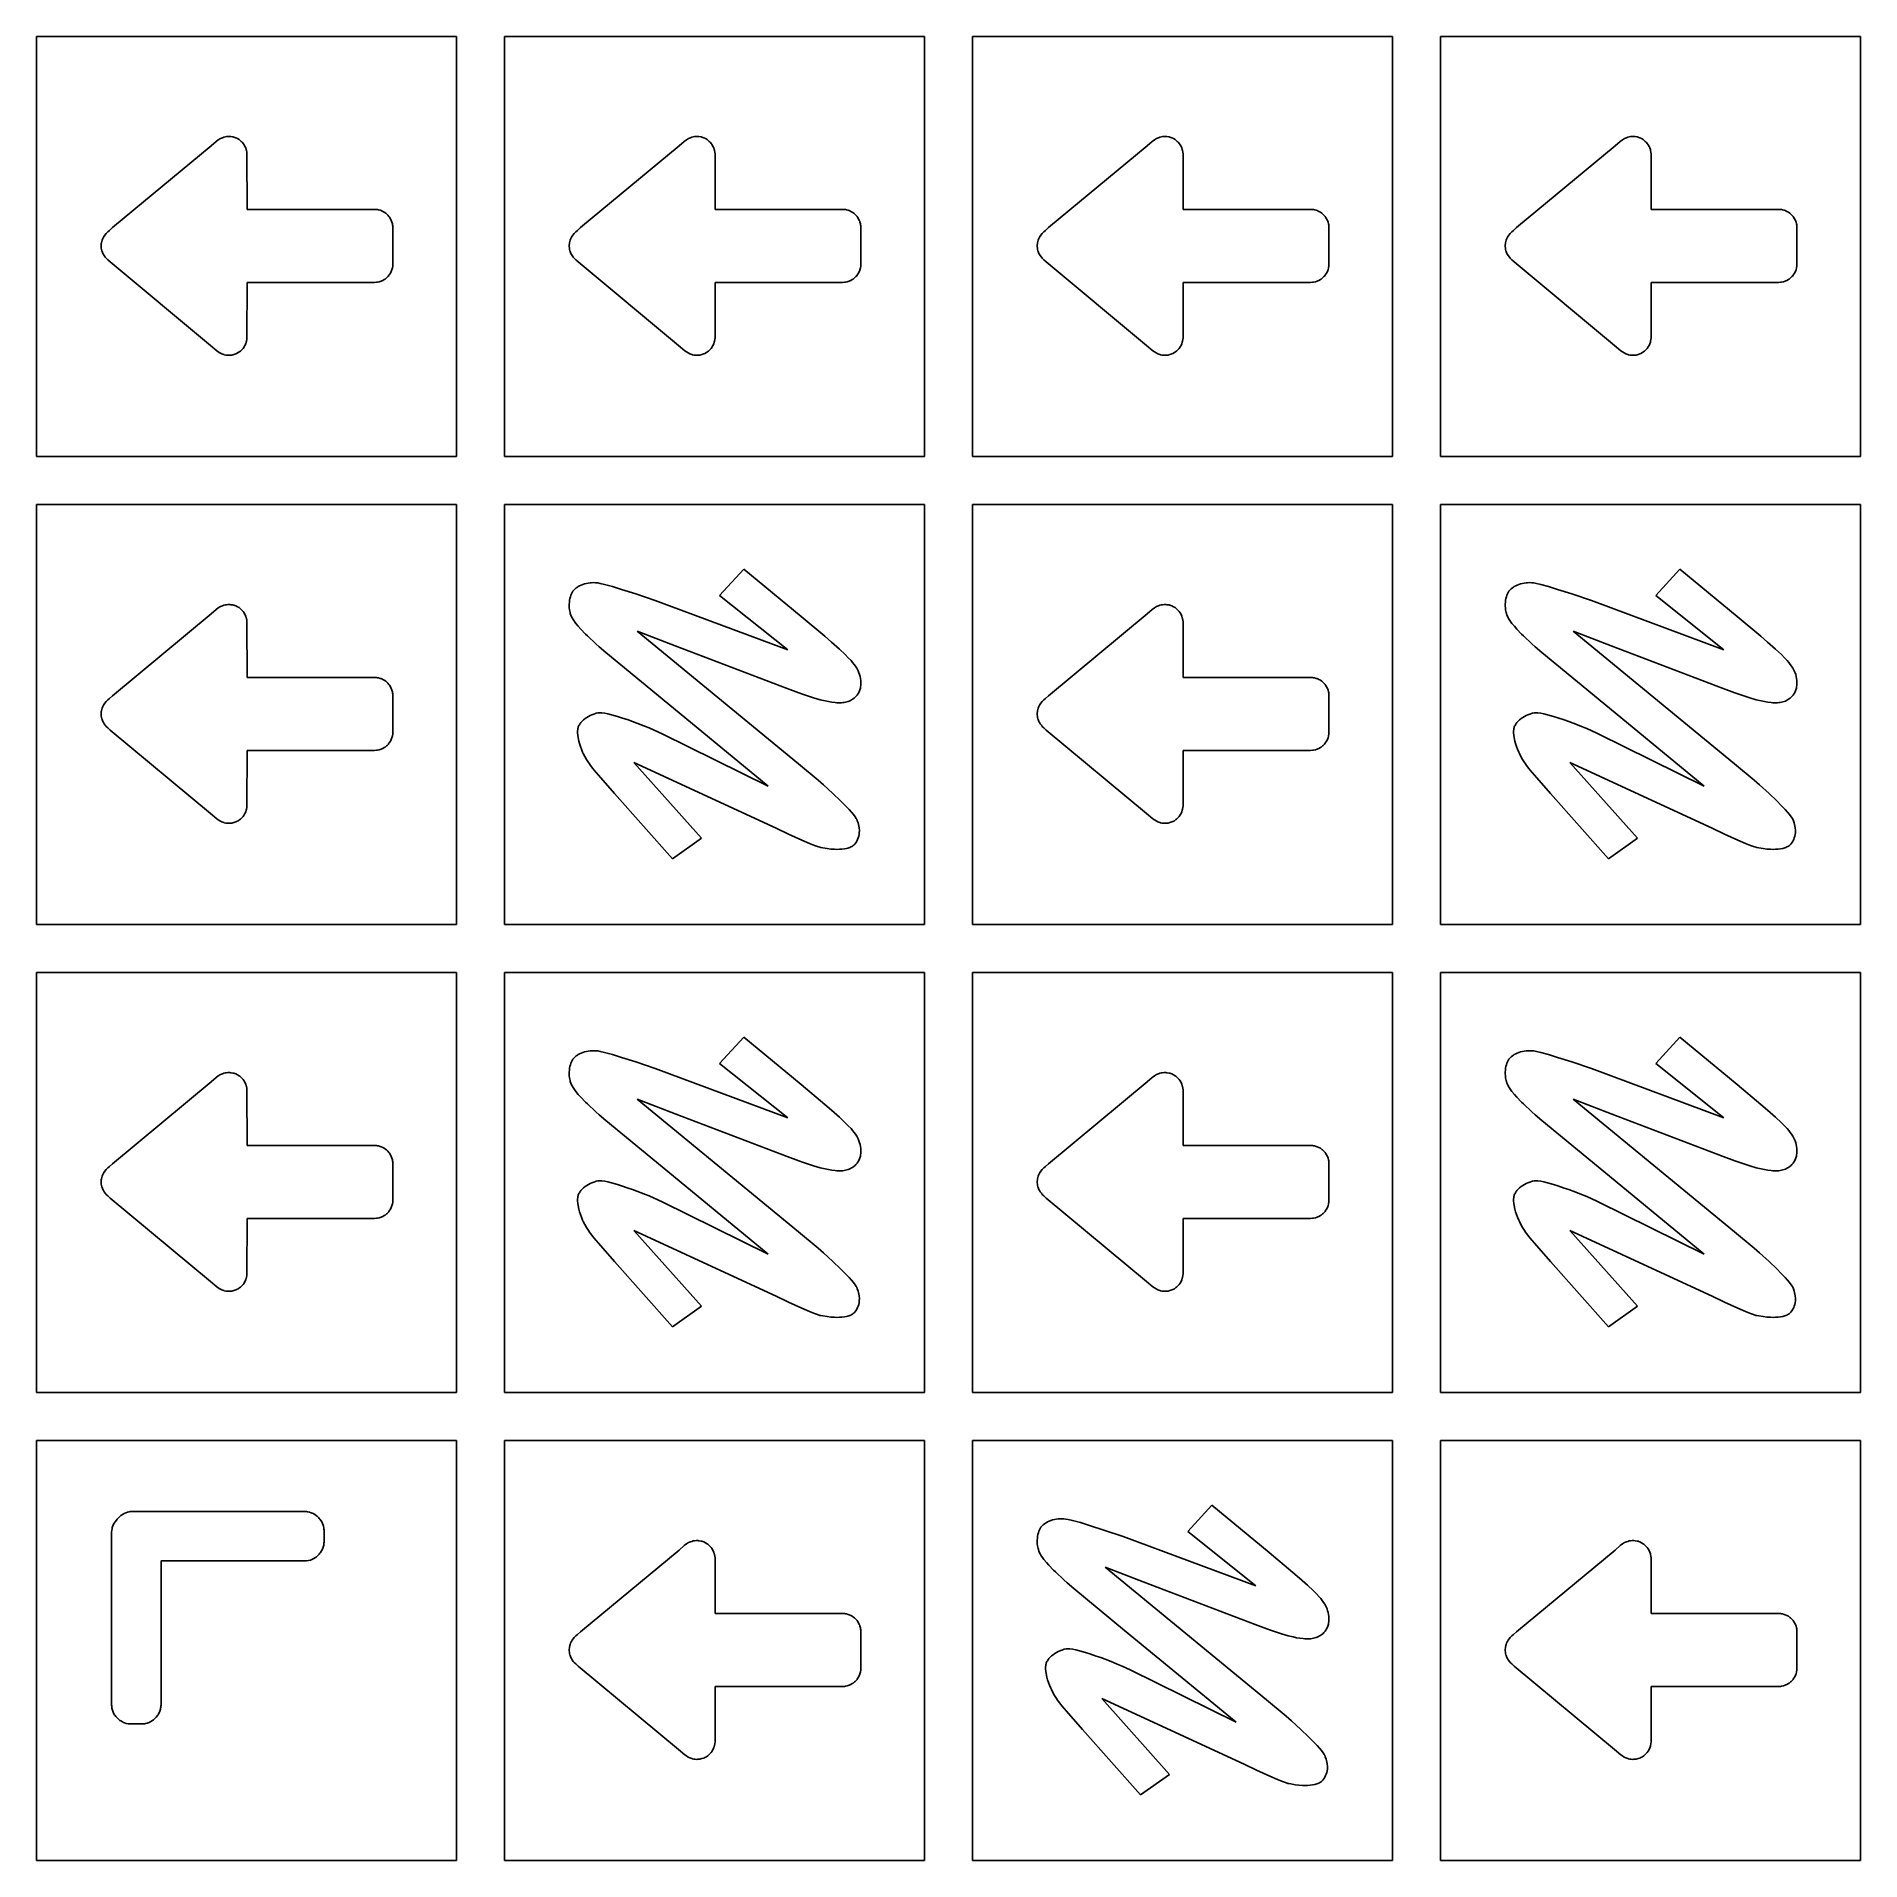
# Model space of a CAD drawing. Header units: metres. Extents: x 0 to 85.7, y 0 to 85.7.
import ezdxf

# ---------------------------------------------------------------- set-up
doc = ezdxf.new("R2010")
doc.units = ezdxf.units.M

msp = doc.modelspace()

# ---------------------------------------------------------------- linework, layer by layer
for p, q in [((19.7393, 85.7402), (0, 85.7402)), ((0, 85.7402), (0, 66)), ((19.7393, 66), (19.7393, 85.7402)), ((41.7393, 85.7402), (22, 85.7402)), ((22, 85.7402), (22, 66)), ((41.7393, 66), (41.7393, 85.7402)), ((63.7393, 85.7402), (44, 85.7402)), ((44, 85.7402), (44, 66)), ((63.7393, 66), (63.7393, 85.7402)), ((85.7393, 85.7402), (66, 85.7402)), ((66, 85.7402), (66, 66)), ((85.7393, 66), (85.7393, 85.7402)), ((8.20801, 80.5957), (8.44922, 80.8047)), ((8.44922, 80.8047), (8.54785, 80.8789)), ((8.54785, 80.8789), (8.65332, 80.9434)), ((8.65332, 80.9434), (8.73828, 80.9824)), ((8.73828, 80.9824), (8.79883, 81.0029)), ((8.79883, 81.0029), (8.8623, 81.0195)), ((8.8623, 81.0195), (8.92969, 81.0312)), ((8.92969, 81.0312), (9.00195, 81.0371)), ((9.00195, 81.0371), (9.09082, 81.0361)), ((9.09082, 81.0361), (9.14062, 81.0322)), ((9.14062, 81.0322), (9.23633, 81.0166)), ((9.23633, 81.0166), (9.28125, 81.0049)), ((9.28125, 81.0049), (9.3252, 80.9912)), ((9.3252, 80.9912), (9.36816, 80.9756)), ((9.36816, 80.9756), (9.44922, 80.9375)), ((9.44922, 80.9375), (9.52344, 80.8916)), ((9.52344, 80.8916), (9.55859, 80.8662)), ((9.55859, 80.8662), (9.59277, 80.8389)), ((9.59277, 80.8389), (9.62402, 80.8105)), ((9.62402, 80.8105), (9.6543, 80.7803)), ((9.6543, 80.7803), (9.68262, 80.749)), ((9.68262, 80.749), (9.70996, 80.7158)), ((9.70996, 80.7158), (9.75781, 80.6475)), ((9.75781, 80.6475), (9.7998, 80.5752)), ((30.208, 80.5957), (30.4492, 80.8047)), ((30.4492, 80.8047), (30.5479, 80.8789)), ((30.5479, 80.8789), (30.6533, 80.9434)), ((30.6533, 80.9434), (30.7383, 80.9824)), ((30.7383, 80.9824), (30.7988, 81.0029)), ((30.7988, 81.0029), (30.8623, 81.0195)), ((30.8623, 81.0195), (30.9297, 81.0312)), ((30.9297, 81.0312), (31.002, 81.0371)), ((31.002, 81.0371), (31.0908, 81.0361)), ((31.0908, 81.0361), (31.1406, 81.0322)), ((31.1406, 81.0322), (31.2363, 81.0166)), ((31.2363, 81.0166), (31.2812, 81.0049)), ((31.2812, 81.0049), (31.3252, 80.9912)), ((31.3252, 80.9912), (31.3682, 80.9756)), ((31.3682, 80.9756), (31.4492, 80.9375)), ((31.4492, 80.9375), (31.5234, 80.8916)), ((31.5234, 80.8916), (31.5586, 80.8662)), ((31.5586, 80.8662), (31.5928, 80.8389)), ((31.5928, 80.8389), (31.624, 80.8105)), ((31.624, 80.8105), (31.6543, 80.7803)), ((31.6543, 80.7803), (31.6826, 80.749)), ((31.6826, 80.749), (31.71, 80.7158)), ((31.71, 80.7158), (31.7578, 80.6475)), ((31.7578, 80.6475), (31.7998, 80.5752)), ((52.208, 80.5957), (52.4492, 80.8047)), ((52.4492, 80.8047), (52.5479, 80.8789)), ((52.5479, 80.8789), (52.6533, 80.9434)), ((52.6533, 80.9434), (52.7383, 80.9824)), ((52.7383, 80.9824), (52.7988, 81.0029)), ((52.7988, 81.0029), (52.8623, 81.0195)), ((52.8623, 81.0195), (52.9297, 81.0312)), ((52.9297, 81.0312), (53.002, 81.0371)), ((53.002, 81.0371), (53.0908, 81.0361)), ((53.0908, 81.0361), (53.1406, 81.0322)), ((53.1406, 81.0322), (53.2363, 81.0166)), ((53.2363, 81.0166), (53.2812, 81.0049)), ((53.2812, 81.0049), (53.3252, 80.9912)), ((53.3252, 80.9912), (53.3682, 80.9756)), ((53.3682, 80.9756), (53.4492, 80.9375)), ((53.4492, 80.9375), (53.5234, 80.8916)), ((53.5234, 80.8916), (53.5586, 80.8662)), ((53.5586, 80.8662), (53.5928, 80.8389)), ((53.5928, 80.8389), (53.624, 80.8105)), ((53.624, 80.8105), (53.6543, 80.7803)), ((53.6543, 80.7803), (53.6826, 80.749)), ((53.6826, 80.749), (53.71, 80.7158)), ((53.71, 80.7158), (53.7578, 80.6475)), ((53.7578, 80.6475), (53.7998, 80.5752)), ((74.208, 80.5957), (74.4492, 80.8047)), ((74.4492, 80.8047), (74.5479, 80.8789)), ((74.5479, 80.8789), (74.6533, 80.9434)), ((74.6533, 80.9434), (74.7383, 80.9824)), ((74.7383, 80.9824), (74.7988, 81.0029)), ((74.7988, 81.0029), (74.8623, 81.0195)), ((74.8623, 81.0195), (74.9297, 81.0312)), ((74.9297, 81.0312), (75.002, 81.0371)), ((75.002, 81.0371), (75.0908, 81.0361)), ((75.0908, 81.0361), (75.1406, 81.0322)), ((75.1406, 81.0322), (75.2363, 81.0166)), ((75.2363, 81.0166), (75.2812, 81.0049)), ((75.2812, 81.0049), (75.3252, 80.9912)), ((75.3252, 80.9912), (75.3682, 80.9756)), ((75.3682, 80.9756), (75.4492, 80.9375)), ((75.4492, 80.9375), (75.5234, 80.8916)), ((75.5234, 80.8916), (75.5586, 80.8662)), ((75.5586, 80.8662), (75.5928, 80.8389)), ((75.5928, 80.8389), (75.624, 80.8105)), ((75.624, 80.8105), (75.6543, 80.7803)), ((75.6543, 80.7803), (75.6826, 80.749)), ((75.6826, 80.749), (75.71, 80.7158)), ((75.71, 80.7158), (75.7578, 80.6475)), ((75.7578, 80.6475), (75.7998, 80.5752)), ((3.57715, 76.7539), (8.20801, 80.5957)), ((9.7998, 80.5752), (9.83398, 80.499)), ((9.83398, 80.499), (9.86133, 80.4209)), ((9.86133, 80.4209), (9.87207, 80.3818)), ((9.87207, 80.3818), (9.8877, 80.3018)), ((9.8877, 80.3018), (9.89551, 80.2207)), ((9.89551, 80.2207), (9.89648, 77.6104)), ((25.5771, 76.7539), (30.208, 80.5957)), ((31.7998, 80.5752), (31.834, 80.499)), ((31.834, 80.499), (31.8613, 80.4209)), ((31.8613, 80.4209), (31.8721, 80.3818)), ((31.8721, 80.3818), (31.8877, 80.3018)), ((31.8877, 80.3018), (31.8955, 80.2207)), ((31.8955, 80.2207), (31.8965, 77.6104)), ((47.5771, 76.7539), (52.208, 80.5957)), ((53.7998, 80.5752), (53.834, 80.499)), ((53.834, 80.499), (53.8613, 80.4209)), ((53.8613, 80.4209), (53.8721, 80.3818)), ((53.8721, 80.3818), (53.8877, 80.3018)), ((53.8877, 80.3018), (53.8955, 80.2207)), ((53.8955, 80.2207), (53.8965, 77.6104)), ((69.5771, 76.7539), (74.208, 80.5957)), ((75.7998, 80.5752), (75.834, 80.499)), ((75.834, 80.499), (75.8613, 80.4209)), ((75.8613, 80.4209), (75.8721, 80.3818)), ((75.8721, 80.3818), (75.8877, 80.3018)), ((75.8877, 80.3018), (75.8955, 80.2207)), ((75.8955, 80.2207), (75.8965, 77.6104)), ((9.89648, 77.6104), (15.9395, 77.6094)), ((15.9395, 77.6094), (15.9844, 77.6055)), ((15.9844, 77.6055), (16.0283, 77.5996)), ((16.0283, 77.5996), (16.0713, 77.5918)), ((16.0713, 77.5918), (16.1553, 77.5693)), ((16.1553, 77.5693), (16.1963, 77.5547)), ((16.1963, 77.5547), (16.2754, 77.5205)), ((16.2754, 77.5205), (16.3496, 77.4785)), ((16.3496, 77.4785), (16.4189, 77.4287)), ((16.4189, 77.4287), (16.4521, 77.4023)), ((16.4521, 77.4023), (16.5137, 77.3438)), ((16.5137, 77.3438), (16.5693, 77.2793)), ((16.5693, 77.2793), (16.5947, 77.2451)), ((16.5947, 77.2451), (16.6406, 77.1729)), ((16.6406, 77.1729), (16.6787, 77.0957)), ((31.8965, 77.6104), (37.9395, 77.6094)), ((37.9395, 77.6094), (37.9844, 77.6055)), ((37.9844, 77.6055), (38.0283, 77.5996)), ((38.0283, 77.5996), (38.0713, 77.5918)), ((38.0713, 77.5918), (38.1553, 77.5693)), ((38.1553, 77.5693), (38.1963, 77.5547)), ((38.1963, 77.5547), (38.2754, 77.5205)), ((38.2754, 77.5205), (38.3496, 77.4785)), ((38.3496, 77.4785), (38.4189, 77.4287)), ((38.4189, 77.4287), (38.4521, 77.4023)), ((38.4521, 77.4023), (38.5137, 77.3438)), ((38.5137, 77.3438), (38.5693, 77.2793)), ((38.5693, 77.2793), (38.5947, 77.2451)), ((38.5947, 77.2451), (38.6406, 77.1729)), ((38.6406, 77.1729), (38.6787, 77.0957)), ((53.8965, 77.6104), (59.9395, 77.6094)), ((59.9395, 77.6094), (59.9844, 77.6055)), ((59.9844, 77.6055), (60.0283, 77.5996)), ((60.0283, 77.5996), (60.0713, 77.5918)), ((60.0713, 77.5918), (60.1553, 77.5693)), ((60.1553, 77.5693), (60.1963, 77.5547)), ((60.1963, 77.5547), (60.2754, 77.5205)), ((60.2754, 77.5205), (60.3496, 77.4785)), ((60.3496, 77.4785), (60.4189, 77.4287)), ((60.4189, 77.4287), (60.4521, 77.4023)), ((60.4521, 77.4023), (60.5137, 77.3438)), ((60.5137, 77.3438), (60.5693, 77.2793)), ((60.5693, 77.2793), (60.5947, 77.2451)), ((60.5947, 77.2451), (60.6406, 77.1729)), ((60.6406, 77.1729), (60.6787, 77.0957)), ((75.8965, 77.6104), (81.9395, 77.6094)), ((81.9395, 77.6094), (81.9844, 77.6055)), ((81.9844, 77.6055), (82.0283, 77.5996)), ((82.0283, 77.5996), (82.0713, 77.5918)), ((82.0713, 77.5918), (82.1553, 77.5693)), ((82.1553, 77.5693), (82.1963, 77.5547)), ((82.1963, 77.5547), (82.2754, 77.5205)), ((82.2754, 77.5205), (82.3496, 77.4785)), ((82.3496, 77.4785), (82.4189, 77.4287)), ((82.4189, 77.4287), (82.4521, 77.4023)), ((82.4521, 77.4023), (82.5137, 77.3438)), ((82.5137, 77.3438), (82.5693, 77.2793)), ((82.5693, 77.2793), (82.5947, 77.2451)), ((82.5947, 77.2451), (82.6406, 77.1729)), ((82.6406, 77.1729), (82.6787, 77.0957)), ((3.14453, 76.3018), (3.17773, 76.3545)), ((3.17773, 76.3545), (3.21484, 76.4062)), ((3.21484, 76.4062), (3.27734, 76.4805)), ((3.27734, 76.4805), (3.34863, 76.5537)), ((3.34863, 76.5537), (3.42871, 76.6279)), ((3.42871, 76.6279), (3.57715, 76.7539)), ((16.6787, 77.0957), (16.6953, 77.0566)), ((16.6953, 77.0566), (16.71, 77.0156)), ((16.71, 77.0156), (16.7324, 76.9307)), ((16.7324, 76.9307), (16.7402, 76.8877)), ((16.7402, 76.8877), (16.7461, 76.8438)), ((16.7461, 76.8438), (16.751, 76.7539)), ((16.751, 76.7539), (16.751, 75.04)), ((25.1445, 76.3018), (25.1777, 76.3545)), ((25.1777, 76.3545), (25.2148, 76.4062)), ((25.2148, 76.4062), (25.2773, 76.4805)), ((25.2773, 76.4805), (25.3486, 76.5537)), ((25.3486, 76.5537), (25.4287, 76.6279)), ((25.4287, 76.6279), (25.5771, 76.7539)), ((38.6787, 77.0957), (38.6953, 77.0566)), ((38.6953, 77.0566), (38.71, 77.0156)), ((38.71, 77.0156), (38.7324, 76.9307)), ((38.7324, 76.9307), (38.7402, 76.8877)), ((38.7402, 76.8877), (38.7461, 76.8438)), ((38.7461, 76.8438), (38.751, 76.7539)), ((38.751, 76.7539), (38.751, 75.04)), ((47.1445, 76.3018), (47.1777, 76.3545)), ((47.1777, 76.3545), (47.2148, 76.4062)), ((47.2148, 76.4062), (47.2773, 76.4805)), ((47.2773, 76.4805), (47.3486, 76.5537)), ((47.3486, 76.5537), (47.4287, 76.6279)), ((47.4287, 76.6279), (47.5771, 76.7539)), ((60.6787, 77.0957), (60.6953, 77.0566)), ((60.6953, 77.0566), (60.71, 77.0156)), ((60.71, 77.0156), (60.7324, 76.9307)), ((60.7324, 76.9307), (60.7402, 76.8877)), ((60.7402, 76.8877), (60.7461, 76.8438)), ((60.7461, 76.8438), (60.751, 76.7539)), ((60.751, 76.7539), (60.751, 75.04)), ((69.1445, 76.3018), (69.1777, 76.3545)), ((69.1777, 76.3545), (69.2148, 76.4062)), ((69.2148, 76.4062), (69.2773, 76.4805)), ((69.2773, 76.4805), (69.3486, 76.5537)), ((69.3486, 76.5537), (69.4287, 76.6279)), ((69.4287, 76.6279), (69.5771, 76.7539)), ((82.6787, 77.0957), (82.6953, 77.0566)), ((82.6953, 77.0566), (82.71, 77.0156)), ((82.71, 77.0156), (82.7324, 76.9307)), ((82.7324, 76.9307), (82.7402, 76.8877)), ((82.7402, 76.8877), (82.7461, 76.8438)), ((82.7461, 76.8438), (82.751, 76.7539)), ((82.751, 76.7539), (82.751, 75.04)), ((3.04297, 75.9336), (3.04785, 76.0029)), ((3.04297, 75.8604), (3.04297, 75.9336)), ((3.04785, 75.791), (3.04297, 75.8604)), ((3.04785, 76.0029), (3.05176, 76.0361)), ((3.05762, 75.7246), (3.04785, 75.791)), ((3.05176, 76.0361), (3.06445, 76.1006)), ((3.07227, 75.6621), (3.05762, 75.7246)), ((3.06445, 76.1006), (3.08203, 76.1611)), ((3.08203, 75.6318), (3.07227, 75.6621)), ((3.08203, 76.1611), (3.10352, 76.2197)), ((3.11621, 75.5459), (3.08203, 75.6318)), ((3.10352, 76.2197), (3.12988, 76.2754)), ((3.14453, 75.4912), (3.11621, 75.5459)), ((3.12988, 76.2754), (3.14453, 76.3018)), ((3.17773, 75.4385), (3.14453, 75.4912)), ((25.043, 75.9336), (25.0479, 76.0029)), ((25.043, 75.8604), (25.043, 75.9336)), ((25.0479, 75.791), (25.043, 75.8604)), ((25.0479, 76.0029), (25.0518, 76.0361)), ((25.0576, 75.7246), (25.0479, 75.791)), ((25.0518, 76.0361), (25.0645, 76.1006)), ((25.0723, 75.6621), (25.0576, 75.7246)), ((25.0645, 76.1006), (25.082, 76.1611)), ((25.082, 75.6318), (25.0723, 75.6621)), ((25.082, 76.1611), (25.1035, 76.2197)), ((25.1162, 75.5459), (25.082, 75.6318)), ((25.1035, 76.2197), (25.1299, 76.2754)), ((25.1445, 75.4912), (25.1162, 75.5459)), ((25.1299, 76.2754), (25.1445, 76.3018)), ((25.1777, 75.4385), (25.1445, 75.4912)), ((47.043, 75.9336), (47.0479, 76.0029)), ((47.043, 75.8604), (47.043, 75.9336)), ((47.0479, 75.791), (47.043, 75.8604)), ((47.0479, 76.0029), (47.0518, 76.0361)), ((47.0576, 75.7246), (47.0479, 75.791)), ((47.0518, 76.0361), (47.0645, 76.1006)), ((47.0723, 75.6621), (47.0576, 75.7246)), ((47.0645, 76.1006), (47.082, 76.1611)), ((47.082, 75.6318), (47.0723, 75.6621)), ((47.082, 76.1611), (47.1035, 76.2197)), ((47.1162, 75.5459), (47.082, 75.6318)), ((47.1035, 76.2197), (47.1299, 76.2754)), ((47.1445, 75.4912), (47.1162, 75.5459)), ((47.1299, 76.2754), (47.1445, 76.3018)), ((47.1777, 75.4385), (47.1445, 75.4912)), ((69.043, 75.9336), (69.0479, 76.0029)), ((69.043, 75.8604), (69.043, 75.9336)), ((69.0479, 75.791), (69.043, 75.8604)), ((69.0479, 76.0029), (69.0518, 76.0361)), ((69.0576, 75.7246), (69.0479, 75.791)), ((69.0518, 76.0361), (69.0645, 76.1006)), ((69.0723, 75.6621), (69.0576, 75.7246)), ((69.0645, 76.1006), (69.082, 76.1611)), ((69.082, 75.6318), (69.0723, 75.6621)), ((69.082, 76.1611), (69.1035, 76.2197)), ((69.1162, 75.5459), (69.082, 75.6318)), ((69.1035, 76.2197), (69.1299, 76.2754)), ((69.1445, 75.4912), (69.1162, 75.5459)), ((69.1299, 76.2754), (69.1445, 76.3018)), ((69.1777, 75.4385), (69.1445, 75.4912)), ((3.23438, 75.3623), (3.17773, 75.4385)), ((3.27734, 75.3125), (3.23438, 75.3623)), ((3.34863, 75.2393), (3.27734, 75.3125)), ((3.45703, 75.1406), (3.34863, 75.2393)), ((8.18262, 71.2188), (3.45703, 75.1406)), ((16.6406, 74.6211), (16.5947, 74.5488)), ((16.6787, 74.6973), (16.6406, 74.6211)), ((16.6953, 74.7373), (16.6787, 74.6973)), ((16.71, 74.7783), (16.6953, 74.7373)), ((16.7324, 74.8623), (16.71, 74.7783)), ((16.7461, 74.9502), (16.7324, 74.8623)), ((16.751, 75.04), (16.7461, 74.9502)), ((25.2344, 75.3623), (25.1777, 75.4385)), ((25.2773, 75.3125), (25.2344, 75.3623)), ((25.3486, 75.2393), (25.2773, 75.3125)), ((25.457, 75.1406), (25.3486, 75.2393)), ((30.1826, 71.2188), (25.457, 75.1406)), ((38.6406, 74.6211), (38.5947, 74.5488)), ((38.6787, 74.6973), (38.6406, 74.6211)), ((38.6953, 74.7373), (38.6787, 74.6973)), ((38.71, 74.7783), (38.6953, 74.7373)), ((38.7324, 74.8623), (38.71, 74.7783)), ((38.7461, 74.9502), (38.7324, 74.8623)), ((38.751, 75.04), (38.7461, 74.9502)), ((47.2344, 75.3623), (47.1777, 75.4385)), ((47.2773, 75.3125), (47.2344, 75.3623)), ((47.3486, 75.2393), (47.2773, 75.3125)), ((47.457, 75.1406), (47.3486, 75.2393)), ((52.1826, 71.2188), (47.457, 75.1406)), ((60.6406, 74.6211), (60.5947, 74.5488)), ((60.6787, 74.6973), (60.6406, 74.6211)), ((60.6953, 74.7373), (60.6787, 74.6973)), ((60.71, 74.7783), (60.6953, 74.7373)), ((60.7324, 74.8623), (60.71, 74.7783)), ((60.7461, 74.9502), (60.7324, 74.8623)), ((60.751, 75.04), (60.7461, 74.9502)), ((69.2344, 75.3623), (69.1777, 75.4385)), ((69.2773, 75.3125), (69.2344, 75.3623)), ((69.3486, 75.2393), (69.2773, 75.3125)), ((69.457, 75.1406), (69.3486, 75.2393)), ((74.1826, 71.2188), (69.457, 75.1406)), ((82.6406, 74.6211), (82.5947, 74.5488)), ((82.6787, 74.6973), (82.6406, 74.6211)), ((82.6953, 74.7373), (82.6787, 74.6973)), ((82.71, 74.7783), (82.6953, 74.7373)), ((82.7324, 74.8623), (82.71, 74.7783)), ((82.7461, 74.9502), (82.7324, 74.8623)), ((82.751, 75.04), (82.7461, 74.9502)), ((9.89648, 74.1836), (9.89551, 71.5723)), ((15.8936, 74.1836), (9.89648, 74.1836)), ((15.9844, 74.1875), (15.8936, 74.1836)), ((16.0283, 74.1934), (15.9844, 74.1875)), ((16.1143, 74.2119), (16.0283, 74.1934)), ((16.1963, 74.2383), (16.1143, 74.2119)), ((16.2363, 74.2549), (16.1963, 74.2383)), ((16.2754, 74.2734), (16.2363, 74.2549)), ((16.3496, 74.3154), (16.2754, 74.2734)), ((16.3848, 74.3389), (16.3496, 74.3154)), ((16.4189, 74.3643), (16.3848, 74.3389)), ((16.4521, 74.3916), (16.4189, 74.3643)), ((16.4834, 74.4199), (16.4521, 74.3916)), ((16.5137, 74.4502), (16.4834, 74.4199)), ((16.542, 74.4814), (16.5137, 74.4502)), ((16.5693, 74.5146), (16.542, 74.4814)), ((16.5947, 74.5488), (16.5693, 74.5146)), ((31.8965, 74.1836), (31.8955, 71.5723)), ((37.8936, 74.1836), (31.8965, 74.1836)), ((37.9844, 74.1875), (37.8936, 74.1836)), ((38.0283, 74.1934), (37.9844, 74.1875)), ((38.1143, 74.2119), (38.0283, 74.1934)), ((38.1963, 74.2383), (38.1143, 74.2119)), ((38.2363, 74.2549), (38.1963, 74.2383)), ((38.2754, 74.2734), (38.2363, 74.2549)), ((38.3496, 74.3154), (38.2754, 74.2734)), ((38.3848, 74.3389), (38.3496, 74.3154)), ((38.4189, 74.3643), (38.3848, 74.3389)), ((38.4521, 74.3916), (38.4189, 74.3643)), ((38.4834, 74.4199), (38.4521, 74.3916)), ((38.5137, 74.4502), (38.4834, 74.4199)), ((38.542, 74.4814), (38.5137, 74.4502)), ((38.5693, 74.5146), (38.542, 74.4814)), ((38.5947, 74.5488), (38.5693, 74.5146)), ((53.8965, 74.1836), (53.8955, 71.5723)), ((59.8936, 74.1836), (53.8965, 74.1836)), ((59.9844, 74.1875), (59.8936, 74.1836)), ((60.0283, 74.1934), (59.9844, 74.1875)), ((60.1143, 74.2119), (60.0283, 74.1934)), ((60.1963, 74.2383), (60.1143, 74.2119)), ((60.2363, 74.2549), (60.1963, 74.2383)), ((60.2754, 74.2734), (60.2363, 74.2549)), ((60.3496, 74.3154), (60.2754, 74.2734)), ((60.3848, 74.3389), (60.3496, 74.3154)), ((60.4189, 74.3643), (60.3848, 74.3389)), ((60.4521, 74.3916), (60.4189, 74.3643)), ((60.4834, 74.4199), (60.4521, 74.3916)), ((60.5137, 74.4502), (60.4834, 74.4199)), ((60.542, 74.4814), (60.5137, 74.4502)), ((60.5693, 74.5146), (60.542, 74.4814)), ((60.5947, 74.5488), (60.5693, 74.5146)), ((75.8965, 74.1836), (75.8955, 71.5723)), ((81.8936, 74.1836), (75.8965, 74.1836)), ((81.9844, 74.1875), (81.8936, 74.1836)), ((82.0283, 74.1934), (81.9844, 74.1875)), ((82.1143, 74.2119), (82.0283, 74.1934)), ((82.1963, 74.2383), (82.1143, 74.2119)), ((82.2363, 74.2549), (82.1963, 74.2383)), ((82.2754, 74.2734), (82.2363, 74.2549)), ((82.3496, 74.3154), (82.2754, 74.2734)), ((82.3848, 74.3389), (82.3496, 74.3154)), ((82.4189, 74.3643), (82.3848, 74.3389)), ((82.4521, 74.3916), (82.4189, 74.3643)), ((82.4834, 74.4199), (82.4521, 74.3916)), ((82.5137, 74.4502), (82.4834, 74.4199)), ((82.542, 74.4814), (82.5137, 74.4502)), ((82.5693, 74.5146), (82.542, 74.4814)), ((82.5947, 74.5488), (82.5693, 74.5146)), ((8.47363, 70.9697), (8.18262, 71.2188)), ((9.7998, 71.2188), (9.75781, 71.1465)), ((9.83398, 71.2939), (9.7998, 71.2188)), ((9.86133, 71.3721), (9.83398, 71.2939)), ((9.87207, 71.4121), (9.86133, 71.3721)), ((9.8877, 71.4922), (9.87207, 71.4121)), ((9.89551, 71.5723), (9.8877, 71.4922)), ((30.4736, 70.9697), (30.1826, 71.2188)), ((31.7998, 71.2188), (31.7578, 71.1465)), ((31.834, 71.2939), (31.7998, 71.2188)), ((31.8613, 71.3721), (31.834, 71.2939)), ((31.8721, 71.4121), (31.8613, 71.3721)), ((31.8877, 71.4922), (31.8721, 71.4121)), ((31.8955, 71.5723), (31.8877, 71.4922)), ((52.4736, 70.9697), (52.1826, 71.2188)), ((53.7998, 71.2188), (53.7578, 71.1465)), ((53.834, 71.2939), (53.7998, 71.2188)), ((53.8613, 71.3721), (53.834, 71.2939)), ((53.8721, 71.4121), (53.8613, 71.3721)), ((53.8877, 71.4922), (53.8721, 71.4121)), ((53.8955, 71.5723), (53.8877, 71.4922)), ((74.4736, 70.9697), (74.1826, 71.2188)), ((75.7998, 71.2188), (75.7578, 71.1465)), ((75.834, 71.2939), (75.7998, 71.2188)), ((75.8613, 71.3721), (75.834, 71.2939)), ((75.8721, 71.4121), (75.8613, 71.3721)), ((75.8877, 71.4922), (75.8721, 71.4121)), ((75.8955, 71.5723), (75.8877, 71.4922)), ((8.54785, 70.915), (8.47363, 70.9697)), ((8.62598, 70.8652), (8.54785, 70.915)), ((8.70898, 70.8232), (8.62598, 70.8652)), ((8.79883, 70.79), (8.70898, 70.8232)), ((8.83008, 70.7812), (8.79883, 70.79)), ((8.89551, 70.7676), (8.83008, 70.7812)), ((8.96582, 70.7588), (8.89551, 70.7676)), ((9.04004, 70.7559), (8.96582, 70.7588)), ((9.09082, 70.7578), (9.04004, 70.7559)), ((9.14062, 70.7617), (9.09082, 70.7578)), ((9.18848, 70.7676), (9.14062, 70.7617)), ((9.28125, 70.7881), (9.18848, 70.7676)), ((9.36816, 70.8184), (9.28125, 70.7881)), ((9.40918, 70.8359), (9.36816, 70.8184)), ((9.4873, 70.8779), (9.40918, 70.8359)), ((9.55859, 70.9277), (9.4873, 70.8779)), ((9.59277, 70.9551), (9.55859, 70.9277)), ((9.62402, 70.9834), (9.59277, 70.9551)), ((9.6543, 71.0137), (9.62402, 70.9834)), ((9.70996, 71.0771), (9.6543, 71.0137)), ((9.75781, 71.1465), (9.70996, 71.0771)), ((30.5479, 70.915), (30.4736, 70.9697)), ((30.626, 70.8652), (30.5479, 70.915)), ((30.709, 70.8232), (30.626, 70.8652)), ((30.7988, 70.79), (30.709, 70.8232)), ((30.8301, 70.7812), (30.7988, 70.79)), ((30.8955, 70.7676), (30.8301, 70.7812)), ((30.9658, 70.7588), (30.8955, 70.7676)), ((31.04, 70.7559), (30.9658, 70.7588)), ((31.0908, 70.7578), (31.04, 70.7559)), ((31.1406, 70.7617), (31.0908, 70.7578)), ((31.1885, 70.7676), (31.1406, 70.7617)), ((31.2812, 70.7881), (31.1885, 70.7676)), ((31.3682, 70.8184), (31.2812, 70.7881)), ((31.4092, 70.8359), (31.3682, 70.8184)), ((31.4873, 70.8779), (31.4092, 70.8359)), ((31.5586, 70.9277), (31.4873, 70.8779)), ((31.5928, 70.9551), (31.5586, 70.9277)), ((31.624, 70.9834), (31.5928, 70.9551)), ((31.6543, 71.0137), (31.624, 70.9834)), ((31.71, 71.0771), (31.6543, 71.0137)), ((31.7578, 71.1465), (31.71, 71.0771)), ((52.5479, 70.915), (52.4736, 70.9697)), ((52.626, 70.8652), (52.5479, 70.915)), ((52.709, 70.8232), (52.626, 70.8652)), ((52.7988, 70.79), (52.709, 70.8232)), ((52.8301, 70.7812), (52.7988, 70.79)), ((52.8955, 70.7676), (52.8301, 70.7812)), ((52.9658, 70.7588), (52.8955, 70.7676)), ((53.04, 70.7559), (52.9658, 70.7588)), ((53.0908, 70.7578), (53.04, 70.7559)), ((53.1406, 70.7617), (53.0908, 70.7578)), ((53.1885, 70.7676), (53.1406, 70.7617)), ((53.2812, 70.7881), (53.1885, 70.7676)), ((53.3682, 70.8184), (53.2812, 70.7881)), ((53.4092, 70.8359), (53.3682, 70.8184)), ((53.4873, 70.8779), (53.4092, 70.8359)), ((53.5586, 70.9277), (53.4873, 70.8779)), ((53.5928, 70.9551), (53.5586, 70.9277)), ((53.624, 70.9834), (53.5928, 70.9551)), ((53.6543, 71.0137), (53.624, 70.9834)), ((53.71, 71.0771), (53.6543, 71.0137)), ((53.7578, 71.1465), (53.71, 71.0771)), ((74.5479, 70.915), (74.4736, 70.9697)), ((74.626, 70.8652), (74.5479, 70.915)), ((74.709, 70.8232), (74.626, 70.8652)), ((74.7988, 70.79), (74.709, 70.8232)), ((74.8301, 70.7812), (74.7988, 70.79)), ((74.8955, 70.7676), (74.8301, 70.7812)), ((74.9658, 70.7588), (74.8955, 70.7676)), ((75.04, 70.7559), (74.9658, 70.7588)), ((75.0908, 70.7578), (75.04, 70.7559)), ((75.1406, 70.7617), (75.0908, 70.7578)), ((75.1885, 70.7676), (75.1406, 70.7617)), ((75.2812, 70.7881), (75.1885, 70.7676)), ((75.3682, 70.8184), (75.2812, 70.7881)), ((75.4092, 70.8359), (75.3682, 70.8184)), ((75.4873, 70.8779), (75.4092, 70.8359)), ((75.5586, 70.9277), (75.4873, 70.8779)), ((75.5928, 70.9551), (75.5586, 70.9277)), ((75.624, 70.9834), (75.5928, 70.9551)), ((75.6543, 71.0137), (75.624, 70.9834)), ((75.71, 71.0771), (75.6543, 71.0137)), ((75.7578, 71.1465), (75.71, 71.0771)), ((0, 66), (19.7393, 66)), ((22, 66), (41.7393, 66)), ((44, 66), (63.7393, 66)), ((66, 66), (85.7393, 66)), ((19.7393, 63.7402), (0, 63.7402)), ((0, 63.7402), (0, 44)), ((19.7393, 44), (19.7393, 63.7402)), ((41.7402, 63.7402), (22, 63.7402)), ((22, 63.7402), (22, 44)), ((41.7402, 44), (41.7402, 63.7402)), ((63.7393, 63.7402), (44, 63.7402)), ((44, 63.7402), (44, 44)), ((63.7393, 44), (63.7393, 63.7402)), ((85.7402, 63.7402), (66, 63.7402)), ((66, 63.7402), (66, 44)), ((85.7402, 44), (85.7402, 63.7402)), ((25.7607, 60.0088), (25.8467, 60.0312)), ((25.8467, 60.0312), (25.9375, 60.0488)), ((25.9375, 60.0488), (26.0312, 60.0605)), ((26.0312, 60.0605), (26.0801, 60.0645)), ((26.0801, 60.0645), (26.1807, 60.0674)), ((26.1807, 60.0674), (26.2842, 60.0635)), ((26.2842, 60.0635), (26.3916, 60.0527)), ((26.3916, 60.0527), (26.502, 60.0342)), ((26.502, 60.0342), (26.7061, 59.9863)), ((32.1123, 59.4609), (33.2432, 60.7002)), ((33.2432, 60.7002), (35.9375, 58.4814)), ((69.7607, 60.0088), (69.8467, 60.0312)), ((69.8467, 60.0312), (69.9375, 60.0488)), ((69.9375, 60.0488), (70.0312, 60.0605)), ((70.0312, 60.0605), (70.0801, 60.0645)), ((70.0801, 60.0645), (70.1807, 60.0674)), ((70.1807, 60.0674), (70.2842, 60.0635)), ((70.2842, 60.0635), (70.3916, 60.0527)), ((70.3916, 60.0527), (70.502, 60.0342)), ((70.502, 60.0342), (70.7061, 59.9863)), ((76.1123, 59.4609), (77.2432, 60.7002)), ((77.2432, 60.7002), (79.9375, 58.4814)), ((25.0479, 59.1523), (25.0586, 59.2383)), ((25.0586, 59.2383), (25.0752, 59.3213)), ((25.0752, 59.3213), (25.0957, 59.4004)), ((25.0957, 59.4004), (25.1201, 59.4756)), ((25.1201, 59.4756), (25.1484, 59.5449)), ((25.1484, 59.5449), (25.1807, 59.6084)), ((25.1807, 59.6084), (25.2158, 59.6641)), ((25.2158, 59.6641), (25.2549, 59.7129)), ((25.2549, 59.7129), (25.3223, 59.7783)), ((25.3223, 59.7783), (25.375, 59.8213)), ((25.375, 59.8213), (25.4326, 59.8613)), ((25.4326, 59.8613), (25.4639, 59.8809)), ((25.4639, 59.8809), (25.5303, 59.918)), ((25.5303, 59.918), (25.6025, 59.9521)), ((25.6025, 59.9521), (25.6787, 59.9824)), ((25.6787, 59.9824), (25.7607, 60.0088)), ((26.7061, 59.9863), (27.0723, 59.8838)), ((27.0723, 59.8838), (27.5029, 59.752)), ((27.5029, 59.752), (28.1758, 59.5361)), ((28.1758, 59.5361), (29.0879, 59.2305)), ((29.0879, 59.2305), (35.3213, 56.9121)), ((35.3213, 56.9121), (32.1123, 59.4609)), ((69.0479, 59.1523), (69.0586, 59.2383)), ((69.0586, 59.2383), (69.0752, 59.3213)), ((69.0752, 59.3213), (69.0957, 59.4004)), ((69.0957, 59.4004), (69.1201, 59.4756)), ((69.1201, 59.4756), (69.1484, 59.5449)), ((69.1484, 59.5449), (69.1807, 59.6084)), ((69.1807, 59.6084), (69.2158, 59.6641)), ((69.2158, 59.6641), (69.2549, 59.7129)), ((69.2549, 59.7129), (69.3223, 59.7783)), ((69.3223, 59.7783), (69.375, 59.8213)), ((69.375, 59.8213), (69.4326, 59.8613)), ((69.4326, 59.8613), (69.4639, 59.8809)), ((69.4639, 59.8809), (69.5303, 59.918)), ((69.5303, 59.918), (69.6025, 59.9521)), ((69.6025, 59.9521), (69.6787, 59.9824)), ((69.6787, 59.9824), (69.7607, 60.0088)), ((70.7061, 59.9863), (71.0723, 59.8838)), ((71.0723, 59.8838), (71.5029, 59.752)), ((71.5029, 59.752), (72.1758, 59.5361)), ((72.1758, 59.5361), (73.0879, 59.2305)), ((73.0879, 59.2305), (79.3213, 56.9121)), ((79.3213, 56.9121), (76.1123, 59.4609)), ((3.57715, 54.7539), (8.20801, 58.5957)), ((8.20801, 58.5957), (8.44922, 58.8047)), ((8.44922, 58.8047), (8.54785, 58.8789)), ((8.54785, 58.8789), (8.65332, 58.9434)), ((8.65332, 58.9434), (8.73828, 58.9824)), ((8.73828, 58.9824), (8.79883, 59.0029)), ((8.79883, 59.0029), (8.8623, 59.0195)), ((8.8623, 59.0195), (8.92969, 59.0312)), ((8.92969, 59.0312), (9.00195, 59.0371)), ((9.00195, 59.0371), (9.09082, 59.0361)), ((9.09082, 59.0361), (9.14062, 59.0322)), ((9.14062, 59.0322), (9.23633, 59.0166)), ((9.23633, 59.0166), (9.28125, 59.0049)), ((9.28125, 59.0049), (9.3252, 58.9912)), ((9.3252, 58.9912), (9.36816, 58.9756)), ((9.36816, 58.9756), (9.44922, 58.9375)), ((9.44922, 58.9375), (9.52344, 58.8916)), ((9.52344, 58.8916), (9.55859, 58.8662)), ((9.55859, 58.8662), (9.59277, 58.8389)), ((9.59277, 58.8389), (9.62402, 58.8105)), ((9.62402, 58.8105), (9.6543, 58.7803)), ((9.6543, 58.7803), (9.68262, 58.749)), ((9.68262, 58.749), (9.70996, 58.7158)), ((9.70996, 58.7158), (9.75781, 58.6475)), ((9.75781, 58.6475), (9.7998, 58.5752)), ((9.7998, 58.5752), (9.83398, 58.499)), ((9.83398, 58.499), (9.86133, 58.4209)), ((9.86133, 58.4209), (9.87207, 58.3818)), ((9.87207, 58.3818), (9.8877, 58.3018)), ((25.04, 58.9746), (25.041, 59.0635)), ((25.0449, 58.8848), (25.04, 58.9746)), ((25.041, 59.0635), (25.0479, 59.1523)), ((25.0547, 58.7949), (25.0449, 58.8848)), ((25.0811, 58.6631), (25.0547, 58.7949)), ((25.0938, 58.6201), (25.0811, 58.6631)), ((25.1221, 58.5371), (25.0938, 58.6201)), ((25.1396, 58.4961), (25.1221, 58.5371)), ((25.1807, 58.415), (25.1396, 58.4961)), ((25.2314, 58.3291), (25.1807, 58.415)), ((25.291, 58.2412), (25.2314, 58.3291)), ((35.9375, 58.4814), (37.0576, 57.5449)), ((47.5771, 54.7539), (52.208, 58.5957)), ((52.208, 58.5957), (52.4492, 58.8047)), ((52.4492, 58.8047), (52.5479, 58.8789)), ((52.5479, 58.8789), (52.6533, 58.9434)), ((52.6533, 58.9434), (52.7383, 58.9824)), ((52.7383, 58.9824), (52.7988, 59.0029)), ((52.7988, 59.0029), (52.8623, 59.0195)), ((52.8623, 59.0195), (52.9297, 59.0312)), ((52.9297, 59.0312), (53.002, 59.0371)), ((53.002, 59.0371), (53.0908, 59.0361)), ((53.0908, 59.0361), (53.1406, 59.0322)), ((53.1406, 59.0322), (53.2363, 59.0166)), ((53.2363, 59.0166), (53.2812, 59.0049)), ((53.2812, 59.0049), (53.3252, 58.9912)), ((53.3252, 58.9912), (53.3682, 58.9756)), ((53.3682, 58.9756), (53.4492, 58.9375)), ((53.4492, 58.9375), (53.5234, 58.8916)), ((53.5234, 58.8916), (53.5586, 58.8662)), ((53.5586, 58.8662), (53.5928, 58.8389)), ((53.5928, 58.8389), (53.624, 58.8105)), ((53.624, 58.8105), (53.6543, 58.7803)), ((53.6543, 58.7803), (53.6826, 58.749)), ((53.6826, 58.749), (53.71, 58.7158)), ((53.71, 58.7158), (53.7578, 58.6475)), ((53.7578, 58.6475), (53.7998, 58.5752)), ((53.7998, 58.5752), (53.834, 58.499)), ((53.834, 58.499), (53.8613, 58.4209)), ((53.8613, 58.4209), (53.8721, 58.3818)), ((53.8721, 58.3818), (53.8877, 58.3018)), ((69.04, 58.9746), (69.041, 59.0635)), ((69.0449, 58.8848), (69.04, 58.9746)), ((69.041, 59.0635), (69.0479, 59.1523)), ((69.0547, 58.7949), (69.0449, 58.8848)), ((69.0811, 58.6631), (69.0547, 58.7949)), ((69.0938, 58.6201), (69.0811, 58.6631)), ((69.1221, 58.5371), (69.0938, 58.6201)), ((69.1396, 58.4961), (69.1221, 58.5371)), ((69.1807, 58.415), (69.1396, 58.4961)), ((69.2314, 58.3291), (69.1807, 58.415)), ((69.291, 58.2412), (69.2314, 58.3291)), ((79.9375, 58.4814), (81.0576, 57.5449)), ((9.8877, 58.3018), (9.89551, 58.2207)), ((9.89551, 58.2207), (9.89648, 55.6104)), ((25.3574, 58.1514), (25.291, 58.2412)), ((25.4697, 58.0146), (25.3574, 58.1514)), ((25.5918, 57.876), (25.4697, 58.0146)), ((25.8086, 57.6504), (25.5918, 57.876)), ((25.8965, 57.5635), (25.8086, 57.6504)), ((26.2939, 57.1875), (25.8965, 57.5635)), ((30.0225, 57.0977), (28.2334, 57.7852)), ((28.2334, 57.7852), (35.8125, 51.5566)), ((37.0576, 57.5449), (37.3721, 57.2754)), ((53.8877, 58.3018), (53.8955, 58.2207)), ((53.8955, 58.2207), (53.8965, 55.6104)), ((69.3574, 58.1514), (69.291, 58.2412)), ((69.4697, 58.0146), (69.3574, 58.1514)), ((69.5918, 57.876), (69.4697, 58.0146)), ((69.8086, 57.6504), (69.5918, 57.876)), ((69.8965, 57.5635), (69.8086, 57.6504)), ((70.2939, 57.1875), (69.8965, 57.5635)), ((74.0225, 57.0977), (72.2334, 57.7852)), ((72.2334, 57.7852), (79.8125, 51.5566)), ((81.0576, 57.5449), (81.3721, 57.2754)), ((26.4492, 57.0537), (26.2939, 57.1875)), ((26.7656, 56.7881), (26.4492, 57.0537)), ((29.1475, 54.8193), (26.7656, 56.7881)), ((35.2832, 55.0918), (30.0225, 57.0977)), ((37.3721, 57.2754), (37.751, 56.9355)), ((37.751, 56.9355), (38.0195, 56.6826)), ((38.0195, 56.6826), (38.1611, 56.54)), ((70.4492, 57.0537), (70.2939, 57.1875)), ((70.7656, 56.7881), (70.4492, 57.0537)), ((73.1475, 54.8193), (70.7656, 56.7881)), ((79.2832, 55.0918), (74.0225, 57.0977)), ((81.3721, 57.2754), (81.751, 56.9355)), ((81.751, 56.9355), (82.0195, 56.6826)), ((82.0195, 56.6826), (82.1611, 56.54)), ((38.1611, 56.54), (38.2881, 56.4014)), ((38.2881, 56.4014), (38.3652, 56.3115)), ((38.3652, 56.3115), (38.4346, 56.2236)), ((38.4346, 56.2236), (38.4971, 56.1357)), ((38.4971, 56.1357), (38.5537, 56.0488)), ((38.5537, 56.0488), (38.6025, 55.9609)), ((38.6025, 55.9609), (38.624, 55.918)), ((38.624, 55.918), (38.6621, 55.8301)), ((38.6621, 55.8301), (38.6924, 55.7422)), ((38.6924, 55.7422), (38.7168, 55.6523)), ((82.1611, 56.54), (82.2881, 56.4014)), ((82.2881, 56.4014), (82.3652, 56.3115)), ((82.3652, 56.3115), (82.4346, 56.2236)), ((82.4346, 56.2236), (82.4971, 56.1357)), ((82.4971, 56.1357), (82.5537, 56.0488)), ((82.5537, 56.0488), (82.6025, 55.9609)), ((82.6025, 55.9609), (82.624, 55.918)), ((82.624, 55.918), (82.6621, 55.8301)), ((82.6621, 55.8301), (82.6924, 55.7422)), ((82.6924, 55.7422), (82.7168, 55.6523)), ((9.89648, 55.6104), (15.9395, 55.6094)), ((15.9395, 55.6094), (15.9844, 55.6055)), ((15.9844, 55.6055), (16.0283, 55.5996)), ((16.0283, 55.5996), (16.0713, 55.5918)), ((16.0713, 55.5918), (16.1553, 55.5693)), ((16.1553, 55.5693), (16.1963, 55.5547)), ((16.1963, 55.5547), (16.2754, 55.5205)), ((16.2754, 55.5205), (16.3496, 55.4785)), ((16.3496, 55.4785), (16.4189, 55.4287)), ((16.4189, 55.4287), (16.4521, 55.4023)), ((16.4521, 55.4023), (16.5137, 55.3438)), ((16.5137, 55.3438), (16.5693, 55.2793)), ((16.5693, 55.2793), (16.5947, 55.2451)), ((16.5947, 55.2451), (16.6406, 55.1729)), ((16.6406, 55.1729), (16.6787, 55.0957)), ((16.6787, 55.0957), (16.6953, 55.0566)), ((16.6953, 55.0566), (16.71, 55.0156)), ((16.71, 55.0156), (16.7324, 54.9307)), ((16.7324, 54.9307), (16.7402, 54.8877)), ((16.7402, 54.8877), (16.7461, 54.8438)), ((35.8271, 54.8896), (35.2832, 55.0918)), ((36.0137, 54.8232), (35.8271, 54.8896)), ((38.6689, 54.9395), (38.626, 54.8594)), ((38.7021, 55.0234), (38.6689, 54.9395)), ((38.7275, 55.1094), (38.7021, 55.0234)), ((38.7168, 55.6523), (38.7354, 55.5615)), ((38.7363, 55.1533), (38.7275, 55.1094)), ((38.7354, 55.5615), (38.7471, 55.4697)), ((38.749, 55.2422), (38.7363, 55.1533)), ((38.7471, 55.4697), (38.7529, 55.3789)), ((38.7539, 55.333), (38.749, 55.2422)), ((38.7529, 55.3789), (38.7539, 55.333)), ((53.8965, 55.6104), (59.9395, 55.6094)), ((59.9395, 55.6094), (59.9844, 55.6055)), ((59.9844, 55.6055), (60.0283, 55.5996)), ((60.0283, 55.5996), (60.0713, 55.5918)), ((60.0713, 55.5918), (60.1553, 55.5693)), ((60.1553, 55.5693), (60.1963, 55.5547)), ((60.1963, 55.5547), (60.2754, 55.5205)), ((60.2754, 55.5205), (60.3496, 55.4785)), ((60.3496, 55.4785), (60.4189, 55.4287)), ((60.4189, 55.4287), (60.4521, 55.4023)), ((60.4521, 55.4023), (60.5137, 55.3438)), ((60.5137, 55.3438), (60.5693, 55.2793)), ((60.5693, 55.2793), (60.5947, 55.2451)), ((60.5947, 55.2451), (60.6406, 55.1729)), ((60.6406, 55.1729), (60.6787, 55.0957)), ((60.6787, 55.0957), (60.6953, 55.0566)), ((60.6953, 55.0566), (60.71, 55.0156)), ((60.71, 55.0156), (60.7324, 54.9307)), ((60.7324, 54.9307), (60.7402, 54.8877)), ((60.7402, 54.8877), (60.7461, 54.8438)), ((79.8271, 54.8896), (79.2832, 55.0918)), ((80.0137, 54.8232), (79.8271, 54.8896)), ((82.6689, 54.9395), (82.626, 54.8594)), ((82.7021, 55.0234), (82.6689, 54.9395)), ((82.7275, 55.1094), (82.7021, 55.0234)), ((82.7168, 55.6523), (82.7354, 55.5615)), ((82.7363, 55.1533), (82.7275, 55.1094)), ((82.7354, 55.5615), (82.7471, 55.4697)), ((82.749, 55.2422), (82.7363, 55.1533)), ((82.7471, 55.4697), (82.7529, 55.3789)), ((82.7539, 55.333), (82.749, 55.2422)), ((82.7529, 55.3789), (82.7539, 55.333)), ((3.04785, 54.0029), (3.05176, 54.0361)), ((3.05176, 54.0361), (3.06445, 54.1006)), ((3.06445, 54.1006), (3.08203, 54.1611)), ((3.08203, 54.1611), (3.10352, 54.2197)), ((3.10352, 54.2197), (3.12988, 54.2754)), ((3.12988, 54.2754), (3.14453, 54.3018)), ((3.14453, 54.3018), (3.17773, 54.3545)), ((3.17773, 54.3545), (3.21484, 54.4062)), ((3.21484, 54.4062), (3.27734, 54.4805)), ((3.27734, 54.4805), (3.34863, 54.5537)), ((3.34863, 54.5537), (3.42871, 54.6279)), ((3.42871, 54.6279), (3.57715, 54.7539)), ((16.7461, 54.8438), (16.751, 54.7539)), ((16.751, 54.7539), (16.751, 53.04)), ((34.3975, 50.5078), (29.1475, 54.8193)), ((36.5303, 54.6543), (36.0137, 54.8232)), ((36.834, 54.5664), (36.5303, 54.6543)), ((37.0713, 54.5078), (36.834, 54.5664)), ((37.2295, 54.4746), (37.0713, 54.5078)), ((37.3867, 54.4482), (37.2295, 54.4746)), ((37.541, 54.4297), (37.3867, 54.4482)), ((37.6162, 54.4238), (37.541, 54.4297)), ((37.7627, 54.4199), (37.6162, 54.4238)), ((37.833, 54.4219), (37.7627, 54.4199)), ((37.9023, 54.4268), (37.833, 54.4219)), ((37.9688, 54.4346), (37.9023, 54.4268)), ((38.0322, 54.4463), (37.9688, 54.4346)), ((38.0938, 54.4609), (38.0322, 54.4463)), ((38.1514, 54.4795), (38.0938, 54.4609)), ((38.207, 54.502), (38.1514, 54.4795)), ((38.2588, 54.5273), (38.207, 54.502)), ((38.3086, 54.5547), (38.2588, 54.5273)), ((38.3545, 54.583), (38.3086, 54.5547)), ((38.4385, 54.6445), (38.3545, 54.583)), ((38.4766, 54.6768), (38.4385, 54.6445)), ((38.5117, 54.7109), (38.4766, 54.6768)), ((38.5742, 54.7832), (38.5117, 54.7109)), ((38.6016, 54.8213), (38.5742, 54.7832)), ((38.626, 54.8594), (38.6016, 54.8213)), ((47.0479, 54.0029), (47.0518, 54.0361)), ((47.0518, 54.0361), (47.0645, 54.1006)), ((47.0645, 54.1006), (47.082, 54.1611)), ((47.082, 54.1611), (47.1035, 54.2197)), ((47.1035, 54.2197), (47.1299, 54.2754)), ((47.1299, 54.2754), (47.1445, 54.3018)), ((47.1445, 54.3018), (47.1777, 54.3545)), ((47.1777, 54.3545), (47.2148, 54.4062)), ((47.2148, 54.4062), (47.2773, 54.4805)), ((47.2773, 54.4805), (47.3486, 54.5537)), ((47.3486, 54.5537), (47.4287, 54.6279)), ((47.4287, 54.6279), (47.5771, 54.7539)), ((60.7461, 54.8438), (60.751, 54.7539)), ((60.751, 54.7539), (60.751, 53.04)), ((78.3975, 50.5078), (73.1475, 54.8193)), ((80.5303, 54.6543), (80.0137, 54.8232)), ((80.834, 54.5664), (80.5303, 54.6543)), ((81.0713, 54.5078), (80.834, 54.5664)), ((81.2295, 54.4746), (81.0713, 54.5078)), ((81.3867, 54.4482), (81.2295, 54.4746)), ((81.541, 54.4297), (81.3867, 54.4482)), ((81.6162, 54.4238), (81.541, 54.4297)), ((81.7627, 54.4199), (81.6162, 54.4238)), ((81.833, 54.4219), (81.7627, 54.4199)), ((81.9023, 54.4268), (81.833, 54.4219)), ((81.9688, 54.4346), (81.9023, 54.4268)), ((82.0322, 54.4463), (81.9688, 54.4346)), ((82.0938, 54.4609), (82.0322, 54.4463)), ((82.1514, 54.4795), (82.0938, 54.4609)), ((82.207, 54.502), (82.1514, 54.4795)), ((82.2588, 54.5273), (82.207, 54.502)), ((82.3086, 54.5547), (82.2588, 54.5273)), ((82.3545, 54.583), (82.3086, 54.5547)), ((82.4385, 54.6445), (82.3545, 54.583)), ((82.4766, 54.6768), (82.4385, 54.6445)), ((82.5117, 54.7109), (82.4766, 54.6768)), ((82.5742, 54.7832), (82.5117, 54.7109)), ((82.6016, 54.8213), (82.5742, 54.7832)), ((82.626, 54.8594), (82.6016, 54.8213)), ((3.04297, 53.9336), (3.04785, 54.0029)), ((3.04297, 53.8604), (3.04297, 53.9336)), ((3.04785, 53.791), (3.04297, 53.8604)), ((3.05762, 53.7246), (3.04785, 53.791)), ((3.07227, 53.6621), (3.05762, 53.7246)), ((3.08203, 53.6318), (3.07227, 53.6621)), ((3.11621, 53.5459), (3.08203, 53.6318)), ((3.14453, 53.4912), (3.11621, 53.5459)), ((3.17773, 53.4385), (3.14453, 53.4912)), ((3.23438, 53.3623), (3.17773, 53.4385)), ((3.27734, 53.3125), (3.23438, 53.3623)), ((3.34863, 53.2393), (3.27734, 53.3125)), ((3.45703, 53.1406), (3.34863, 53.2393)), ((25.4346, 53.0898), (25.4395, 53.1699)), ((25.4395, 53.1699), (25.4463, 53.208)), ((25.4463, 53.208), (25.4551, 53.2451)), ((25.4551, 53.2451), (25.4668, 53.2822)), ((25.4668, 53.2822), (25.4814, 53.3184)), ((25.4814, 53.3184), (25.499, 53.3545)), ((25.499, 53.3545), (25.5186, 53.3896)), ((25.5186, 53.3896), (25.541, 53.4248)), ((25.541, 53.4248), (25.5654, 53.459)), ((25.5654, 53.459), (25.5918, 53.4922)), ((25.5918, 53.4922), (25.6514, 53.5576)), ((25.6514, 53.5576), (25.7168, 53.6182)), ((25.7168, 53.6182), (25.7881, 53.6758)), ((25.7881, 53.6758), (25.8633, 53.7295)), ((25.8633, 53.7295), (25.9434, 53.7783)), ((25.9434, 53.7783), (26.0254, 53.8223)), ((26.0254, 53.8223), (26.1084, 53.8604)), ((26.1084, 53.8604), (26.1914, 53.8926)), ((26.1914, 53.8926), (26.2744, 53.9189)), ((26.2744, 53.9189), (26.3145, 53.9297)), ((26.3145, 53.9297), (26.3945, 53.9453)), ((26.3945, 53.9453), (26.4326, 53.9512)), ((26.4326, 53.9512), (26.4746, 53.9541)), ((26.4746, 53.9541), (26.5781, 53.9482)), ((26.5781, 53.9482), (26.708, 53.9287)), ((26.708, 53.9287), (26.8584, 53.8975)), ((26.8584, 53.8975), (27.0264, 53.8555)), ((27.0264, 53.8555), (27.3066, 53.7764)), ((27.3066, 53.7764), (27.5059, 53.7148)), ((27.5059, 53.7148), (27.8154, 53.6113)), ((27.8154, 53.6113), (28.0234, 53.5381)), ((28.0234, 53.5381), (28.4307, 53.3857)), ((28.4307, 53.3857), (28.623, 53.3105)), ((28.623, 53.3105), (28.8018, 53.2373)), ((28.8018, 53.2373), (29.041, 53.1338)), ((47.043, 53.9336), (47.0479, 54.0029)), ((47.043, 53.8604), (47.043, 53.9336)), ((47.0479, 53.791), (47.043, 53.8604)), ((47.0576, 53.7246), (47.0479, 53.791)), ((47.0723, 53.6621), (47.0576, 53.7246)), ((47.082, 53.6318), (47.0723, 53.6621)), ((47.1162, 53.5459), (47.082, 53.6318)), ((47.1445, 53.4912), (47.1162, 53.5459)), ((47.1777, 53.4385), (47.1445, 53.4912)), ((47.2344, 53.3623), (47.1777, 53.4385)), ((47.2773, 53.3125), (47.2344, 53.3623)), ((47.3486, 53.2393), (47.2773, 53.3125)), ((47.457, 53.1406), (47.3486, 53.2393)), ((69.4346, 53.0898), (69.4395, 53.1699)), ((69.4395, 53.1699), (69.4463, 53.208)), ((69.4463, 53.208), (69.4551, 53.2451)), ((69.4551, 53.2451), (69.4668, 53.2822)), ((69.4668, 53.2822), (69.4814, 53.3184)), ((69.4814, 53.3184), (69.499, 53.3545)), ((69.499, 53.3545), (69.5186, 53.3896)), ((69.5186, 53.3896), (69.541, 53.4248)), ((69.541, 53.4248), (69.5654, 53.459)), ((69.5654, 53.459), (69.5918, 53.4922)), ((69.5918, 53.4922), (69.6514, 53.5576)), ((69.6514, 53.5576), (69.7168, 53.6182)), ((69.7168, 53.6182), (69.7881, 53.6758)), ((69.7881, 53.6758), (69.8633, 53.7295)), ((69.8633, 53.7295), (69.9434, 53.7783)), ((69.9434, 53.7783), (70.0254, 53.8223)), ((70.0254, 53.8223), (70.1084, 53.8604)), ((70.1084, 53.8604), (70.1914, 53.8926)), ((70.1914, 53.8926), (70.2744, 53.9189)), ((70.2744, 53.9189), (70.3145, 53.9297)), ((70.3145, 53.9297), (70.3945, 53.9453)), ((70.3945, 53.9453), (70.4326, 53.9512)), ((70.4326, 53.9512), (70.4746, 53.9541)), ((70.4746, 53.9541), (70.5781, 53.9482)), ((70.5781, 53.9482), (70.708, 53.9287)), ((70.708, 53.9287), (70.8584, 53.8975)), ((70.8584, 53.8975), (71.0264, 53.8555)), ((71.0264, 53.8555), (71.3066, 53.7764)), ((71.3066, 53.7764), (71.5059, 53.7148)), ((71.5059, 53.7148), (71.8154, 53.6113)), ((71.8154, 53.6113), (72.0234, 53.5381)), ((72.0234, 53.5381), (72.4307, 53.3857)), ((72.4307, 53.3857), (72.623, 53.3105)), ((72.623, 53.3105), (72.8018, 53.2373)), ((72.8018, 53.2373), (73.041, 53.1338)), ((8.18262, 49.2188), (3.45703, 53.1406)), ((16.3496, 52.3154), (16.2754, 52.2734)), ((16.3848, 52.3389), (16.3496, 52.3154)), ((16.4189, 52.3643), (16.3848, 52.3389)), ((16.4521, 52.3916), (16.4189, 52.3643)), ((16.4834, 52.4199), (16.4521, 52.3916)), ((16.5137, 52.4502), (16.4834, 52.4199)), ((16.542, 52.4814), (16.5137, 52.4502)), ((16.5693, 52.5146), (16.542, 52.4814)), ((16.5947, 52.5488), (16.5693, 52.5146)), ((16.6406, 52.6211), (16.5947, 52.5488)), ((16.6787, 52.6973), (16.6406, 52.6211)), ((16.6953, 52.7373), (16.6787, 52.6973)), ((16.71, 52.7783), (16.6953, 52.7373)), ((16.7324, 52.8623), (16.71, 52.7783)), ((16.7461, 52.9502), (16.7324, 52.8623)), ((16.751, 53.04), (16.7461, 52.9502)), ((25.4346, 53), (25.4346, 53.0898)), ((25.4424, 52.9014), (25.4346, 53)), ((25.457, 52.7939), (25.4424, 52.9014)), ((25.4932, 52.6211), (25.457, 52.7939)), ((25.5264, 52.499), (25.4932, 52.6211)), ((25.5674, 52.3711), (25.5264, 52.499)), ((25.6162, 52.2393), (25.5674, 52.3711)), ((29.041, 53.1338), (29.4141, 52.958)), ((29.4141, 52.958), (34.3975, 50.5078)), ((52.1826, 49.2188), (47.457, 53.1406)), ((60.3496, 52.3154), (60.2754, 52.2734)), ((60.3848, 52.3389), (60.3496, 52.3154)), ((60.4189, 52.3643), (60.3848, 52.3389)), ((60.4521, 52.3916), (60.4189, 52.3643)), ((60.4834, 52.4199), (60.4521, 52.3916)), ((60.5137, 52.4502), (60.4834, 52.4199)), ((60.542, 52.4814), (60.5137, 52.4502)), ((60.5693, 52.5146), (60.542, 52.4814)), ((60.5947, 52.5488), (60.5693, 52.5146)), ((60.6406, 52.6211), (60.5947, 52.5488)), ((60.6787, 52.6973), (60.6406, 52.6211)), ((60.6953, 52.7373), (60.6787, 52.6973)), ((60.71, 52.7783), (60.6953, 52.7373)), ((60.7324, 52.8623), (60.71, 52.7783)), ((60.7461, 52.9502), (60.7324, 52.8623)), ((60.751, 53.04), (60.7461, 52.9502)), ((69.4346, 53), (69.4346, 53.0898)), ((69.4424, 52.9014), (69.4346, 53)), ((69.457, 52.7939), (69.4424, 52.9014)), ((69.4932, 52.6211), (69.457, 52.7939)), ((69.5264, 52.499), (69.4932, 52.6211)), ((69.5674, 52.3711), (69.5264, 52.499)), ((69.6162, 52.2393), (69.5674, 52.3711)), ((73.041, 53.1338), (73.4141, 52.958)), ((73.4141, 52.958), (78.3975, 50.5078)), ((9.89648, 52.1836), (9.89551, 49.5723)), ((15.8936, 52.1836), (9.89648, 52.1836)), ((15.9844, 52.1875), (15.8936, 52.1836)), ((16.0283, 52.1934), (15.9844, 52.1875)), ((16.1143, 52.2119), (16.0283, 52.1934)), ((16.1963, 52.2383), (16.1143, 52.2119)), ((16.2363, 52.2549), (16.1963, 52.2383)), ((16.2754, 52.2734), (16.2363, 52.2549)), ((25.6729, 52.1035), (25.6162, 52.2393)), ((25.7051, 52.0352), (25.6729, 52.1035)), ((25.7744, 51.8955), (25.7051, 52.0352)), ((25.8535, 51.7559), (25.7744, 51.8955)), ((25.9414, 51.6143), (25.8535, 51.7559)), ((25.9883, 51.5439), (25.9414, 51.6143)), ((26.0381, 51.4736), (25.9883, 51.5439)), ((26.1445, 51.335), (26.0381, 51.4736)), ((34.7676, 48.5332), (28.0713, 51.6094)), ((28.0713, 51.6094), (31.2578, 48.0508)), ((35.8125, 51.5566), (36.7373, 50.79)), ((53.8965, 52.1836), (53.8955, 49.5723)), ((59.8936, 52.1836), (53.8965, 52.1836)), ((59.9844, 52.1875), (59.8936, 52.1836)), ((60.0283, 52.1934), (59.9844, 52.1875)), ((60.1143, 52.2119), (60.0283, 52.1934)), ((60.1963, 52.2383), (60.1143, 52.2119)), ((60.2363, 52.2549), (60.1963, 52.2383)), ((60.2754, 52.2734), (60.2363, 52.2549)), ((69.6729, 52.1035), (69.6162, 52.2393)), ((69.7051, 52.0352), (69.6729, 52.1035)), ((69.7744, 51.8955), (69.7051, 52.0352)), ((69.8535, 51.7559), (69.7744, 51.8955)), ((69.9414, 51.6143), (69.8535, 51.7559)), ((69.9883, 51.5439), (69.9414, 51.6143)), ((70.0381, 51.4736), (69.9883, 51.5439)), ((70.1445, 51.335), (70.0381, 51.4736)), ((78.7676, 48.5332), (72.0713, 51.6094)), ((72.0713, 51.6094), (75.2578, 48.0508)), ((79.8125, 51.5566), (80.7373, 50.79)), ((26.2021, 51.2656), (26.1445, 51.335)), ((26.415, 51.0176), (26.2021, 51.2656)), ((27.1699, 50.1582), (26.415, 51.0176)), ((36.7373, 50.79), (36.9873, 50.5693)), ((70.2021, 51.2656), (70.1445, 51.335)), ((70.415, 51.0176), (70.2021, 51.2656)), ((71.1699, 50.1582), (70.415, 51.0176)), ((80.7373, 50.79), (80.9873, 50.5693)), ((29.8955, 47.0869), (27.1699, 50.1582)), ((36.9873, 50.5693), (37.4395, 50.1523)), ((37.4395, 50.1523), (37.7988, 49.8066)), ((37.7988, 49.8066), (38.0059, 49.5996)), ((73.8955, 47.0869), (71.1699, 50.1582)), ((80.9873, 50.5693), (81.4395, 50.1523)), ((81.4395, 50.1523), (81.7988, 49.8066)), ((81.7988, 49.8066), (82.0059, 49.5996)), ((8.47363, 48.9697), (8.18262, 49.2188)), ((8.54785, 48.915), (8.47363, 48.9697)), ((8.62598, 48.8652), (8.54785, 48.915)), ((9.4873, 48.8779), (9.40918, 48.8359)), ((9.55859, 48.9277), (9.4873, 48.8779)), ((9.59277, 48.9551), (9.55859, 48.9277)), ((9.62402, 48.9834), (9.59277, 48.9551)), ((9.6543, 49.0137), (9.62402, 48.9834)), ((9.70996, 49.0771), (9.6543, 49.0137)), ((9.75781, 49.1465), (9.70996, 49.0771)), ((9.7998, 49.2188), (9.75781, 49.1465)), ((9.83398, 49.2939), (9.7998, 49.2188)), ((9.86133, 49.3721), (9.83398, 49.2939)), ((9.87207, 49.4121), (9.86133, 49.3721)), ((9.8877, 49.4922), (9.87207, 49.4121)), ((9.89551, 49.5723), (9.8877, 49.4922)), ((38.0059, 49.5996), (38.1953, 49.4014)), ((38.1953, 49.4014), (38.3066, 49.2783)), ((38.3066, 49.2783), (38.4023, 49.166)), ((38.4023, 49.166), (38.4795, 49.0664)), ((38.4795, 49.0664), (38.5352, 48.9824)), ((38.5352, 48.9824), (38.5537, 48.9473)), ((38.5537, 48.9473), (38.583, 48.8789)), ((38.583, 48.8789), (38.6221, 48.7705)), ((52.4736, 48.9697), (52.1826, 49.2188)), ((52.5479, 48.915), (52.4736, 48.9697)), ((52.626, 48.8652), (52.5479, 48.915)), ((53.4873, 48.8779), (53.4092, 48.8359)), ((53.5586, 48.9277), (53.4873, 48.8779)), ((53.5928, 48.9551), (53.5586, 48.9277)), ((53.624, 48.9834), (53.5928, 48.9551)), ((53.6543, 49.0137), (53.624, 48.9834)), ((53.71, 49.0771), (53.6543, 49.0137)), ((53.7578, 49.1465), (53.71, 49.0771)), ((53.7998, 49.2188), (53.7578, 49.1465)), ((53.834, 49.2939), (53.7998, 49.2188)), ((53.8613, 49.3721), (53.834, 49.2939)), ((53.8721, 49.4121), (53.8613, 49.3721)), ((53.8877, 49.4922), (53.8721, 49.4121)), ((53.8955, 49.5723), (53.8877, 49.4922)), ((82.0059, 49.5996), (82.1953, 49.4014)), ((82.1953, 49.4014), (82.3066, 49.2783)), ((82.3066, 49.2783), (82.4023, 49.166)), ((82.4023, 49.166), (82.4795, 49.0664)), ((82.4795, 49.0664), (82.5352, 48.9824)), ((82.5352, 48.9824), (82.5537, 48.9473)), ((82.5537, 48.9473), (82.583, 48.8789)), ((82.583, 48.8789), (82.6221, 48.7705)), ((8.70898, 48.8232), (8.62598, 48.8652)), ((8.79883, 48.79), (8.70898, 48.8232)), ((8.83008, 48.7812), (8.79883, 48.79)), ((8.89551, 48.7676), (8.83008, 48.7812)), ((8.96582, 48.7588), (8.89551, 48.7676)), ((9.04004, 48.7559), (8.96582, 48.7588)), ((9.09082, 48.7578), (9.04004, 48.7559)), ((9.14062, 48.7617), (9.09082, 48.7578)), ((9.18848, 48.7676), (9.14062, 48.7617)), ((9.28125, 48.7881), (9.18848, 48.7676)), ((9.36816, 48.8184), (9.28125, 48.7881)), ((9.40918, 48.8359), (9.36816, 48.8184)), ((31.2578, 48.0508), (29.8955, 47.0869)), ((35.3467, 48.252), (34.7676, 48.5332)), ((35.9756, 47.9609), (35.3467, 48.252)), ((38.6289, 48.0654), (38.5986, 47.9893)), ((38.6221, 48.7705), (38.6426, 48.6953)), ((38.6514, 48.1426), (38.6289, 48.0654)), ((38.6426, 48.6953), (38.6592, 48.6191)), ((38.668, 48.2217), (38.6514, 48.1426)), ((38.6592, 48.6191), (38.6719, 48.54)), ((38.6777, 48.3018), (38.668, 48.2217)), ((38.6719, 48.54), (38.6807, 48.4209)), ((38.6807, 48.4209), (38.6777, 48.3018)), ((52.709, 48.8232), (52.626, 48.8652)), ((52.7988, 48.79), (52.709, 48.8232)), ((52.8301, 48.7812), (52.7988, 48.79)), ((52.8955, 48.7676), (52.8301, 48.7812)), ((52.9658, 48.7588), (52.8955, 48.7676)), ((53.04, 48.7559), (52.9658, 48.7588)), ((53.0908, 48.7578), (53.04, 48.7559)), ((53.1406, 48.7617), (53.0908, 48.7578)), ((53.1885, 48.7676), (53.1406, 48.7617)), ((53.2812, 48.7881), (53.1885, 48.7676)), ((53.3682, 48.8184), (53.2812, 48.7881)), ((53.4092, 48.8359), (53.3682, 48.8184)), ((75.2578, 48.0508), (73.8955, 47.0869)), ((79.3467, 48.252), (78.7676, 48.5332)), ((79.9756, 47.9609), (79.3467, 48.252)), ((82.6289, 48.0654), (82.5986, 47.9893)), ((82.6221, 48.7705), (82.6426, 48.6953)), ((82.6514, 48.1426), (82.6289, 48.0654)), ((82.6426, 48.6953), (82.6592, 48.6191)), ((82.668, 48.2217), (82.6514, 48.1426)), ((82.6592, 48.6191), (82.6719, 48.54)), ((82.6777, 48.3018), (82.668, 48.2217)), ((82.6719, 48.54), (82.6807, 48.4209)), ((82.6807, 48.4209), (82.6777, 48.3018)), ((36.334, 47.8057), (35.9756, 47.9609)), ((36.5723, 47.71), (36.334, 47.8057)), ((36.709, 47.6611), (36.5723, 47.71)), ((36.8223, 47.626), (36.709, 47.6611)), ((36.8682, 47.6152), (36.8223, 47.626)), ((36.958, 47.5977), (36.8682, 47.6152)), ((37.1621, 47.5645), (36.958, 47.5977)), ((37.332, 47.5459), (37.1621, 47.5645)), ((37.5078, 47.5332), (37.332, 47.5459)), ((37.6279, 47.5303), (37.5078, 47.5332)), ((37.7461, 47.5332), (37.6279, 47.5303)), ((37.8633, 47.54), (37.7461, 47.5332)), ((37.9756, 47.5547), (37.8633, 47.54)), ((38.083, 47.5752), (37.9756, 47.5547)), ((38.1348, 47.5889), (38.083, 47.5752)), ((38.1846, 47.6045), (38.1348, 47.5889)), ((38.2314, 47.6221), (38.1846, 47.6045)), ((38.2773, 47.6416), (38.2314, 47.6221)), ((38.3193, 47.6631), (38.2773, 47.6416)), ((38.3594, 47.6875), (38.3193, 47.6631)), ((38.3965, 47.7148), (38.3594, 47.6875)), ((38.4307, 47.7441), (38.3965, 47.7148)), ((38.4609, 47.7754), (38.4307, 47.7441)), ((38.5156, 47.8438), (38.4609, 47.7754)), ((38.5391, 47.8789), (38.5156, 47.8438)), ((38.5605, 47.915), (38.5391, 47.8789)), ((38.5986, 47.9893), (38.5605, 47.915)), ((80.334, 47.8057), (79.9756, 47.9609)), ((80.5723, 47.71), (80.334, 47.8057)), ((80.709, 47.6611), (80.5723, 47.71)), ((80.8223, 47.626), (80.709, 47.6611)), ((80.8682, 47.6152), (80.8223, 47.626)), ((80.958, 47.5977), (80.8682, 47.6152)), ((81.1621, 47.5645), (80.958, 47.5977)), ((81.332, 47.5459), (81.1621, 47.5645)), ((81.5078, 47.5332), (81.332, 47.5459)), ((81.6279, 47.5303), (81.5078, 47.5332)), ((81.7461, 47.5332), (81.6279, 47.5303)), ((81.8633, 47.54), (81.7461, 47.5332)), ((81.9756, 47.5547), (81.8633, 47.54)), ((82.083, 47.5752), (81.9756, 47.5547)), ((82.1348, 47.5889), (82.083, 47.5752)), ((82.1846, 47.6045), (82.1348, 47.5889)), ((82.2314, 47.6221), (82.1846, 47.6045)), ((82.2773, 47.6416), (82.2314, 47.6221)), ((82.3193, 47.6631), (82.2773, 47.6416)), ((82.3594, 47.6875), (82.3193, 47.6631)), ((82.3965, 47.7148), (82.3594, 47.6875)), ((82.4307, 47.7441), (82.3965, 47.7148)), ((82.4609, 47.7754), (82.4307, 47.7441)), ((82.5156, 47.8438), (82.4609, 47.7754)), ((82.5391, 47.8789), (82.5156, 47.8438)), ((82.5605, 47.915), (82.5391, 47.8789)), ((82.5986, 47.9893), (82.5605, 47.915)), ((0, 44), (19.7393, 44)), ((22, 44), (41.7402, 44)), ((44, 44), (63.7393, 44)), ((66, 44), (85.7402, 44)), ((19.7393, 41.7402), (0, 41.7402)), ((0, 41.7402), (0, 22)), ((19.7393, 22), (19.7393, 41.7402)), ((41.7402, 41.7402), (22, 41.7402)), ((22, 41.7402), (22, 22)), ((41.7402, 22), (41.7402, 41.7402)), ((63.7393, 41.7402), (44, 41.7402)), ((44, 41.7402), (44, 22)), ((63.7393, 22), (63.7393, 41.7402)), ((85.7402, 41.7402), (66, 41.7402)), ((66, 41.7402), (66, 22)), ((85.7402, 22), (85.7402, 41.7402)), ((32.1123, 37.4609), (33.2432, 38.7002)), ((33.2432, 38.7002), (35.9375, 36.4814)), ((76.1123, 37.4609), (77.2432, 38.7002)), ((77.2432, 38.7002), (79.9375, 36.4814)), ((25.2549, 37.7129), (25.3223, 37.7783)), ((25.3223, 37.7783), (25.375, 37.8213)), ((25.375, 37.8213), (25.4326, 37.8613)), ((25.4326, 37.8613), (25.4639, 37.8809)), ((25.4639, 37.8809), (25.5303, 37.918)), ((25.5303, 37.918), (25.6025, 37.9521)), ((25.6025, 37.9521), (25.6787, 37.9824)), ((25.6787, 37.9824), (25.7607, 38.0088)), ((25.7607, 38.0088), (25.8467, 38.0312)), ((25.8467, 38.0312), (25.9375, 38.0488)), ((25.9375, 38.0488), (26.0312, 38.0605)), ((26.0312, 38.0605), (26.0801, 38.0645)), ((26.0801, 38.0645), (26.1807, 38.0674)), ((26.1807, 38.0674), (26.2842, 38.0635)), ((26.2842, 38.0635), (26.3916, 38.0527)), ((26.3916, 38.0527), (26.502, 38.0342)), ((26.502, 38.0342), (26.7061, 37.9863)), ((26.7061, 37.9863), (27.0723, 37.8838)), ((27.0723, 37.8838), (27.5029, 37.752)), ((27.5029, 37.752), (28.1758, 37.5361)), ((69.2549, 37.7129), (69.3223, 37.7783)), ((69.3223, 37.7783), (69.375, 37.8213)), ((69.375, 37.8213), (69.4326, 37.8613)), ((69.4326, 37.8613), (69.4639, 37.8809)), ((69.4639, 37.8809), (69.5303, 37.918)), ((69.5303, 37.918), (69.6025, 37.9521)), ((69.6025, 37.9521), (69.6787, 37.9824)), ((69.6787, 37.9824), (69.7607, 38.0088)), ((69.7607, 38.0088), (69.8467, 38.0312)), ((69.8467, 38.0312), (69.9375, 38.0488)), ((69.9375, 38.0488), (70.0312, 38.0605)), ((70.0312, 38.0605), (70.0801, 38.0645)), ((70.0801, 38.0645), (70.1807, 38.0674)), ((70.1807, 38.0674), (70.2842, 38.0635)), ((70.2842, 38.0635), (70.3916, 38.0527)), ((70.3916, 38.0527), (70.502, 38.0342)), ((70.502, 38.0342), (70.7061, 37.9863)), ((70.7061, 37.9863), (71.0723, 37.8838)), ((71.0723, 37.8838), (71.5029, 37.752)), ((71.5029, 37.752), (72.1758, 37.5361)), ((8.44922, 36.8047), (8.54785, 36.8789)), ((8.54785, 36.8789), (8.65332, 36.9434)), ((8.65332, 36.9434), (8.73828, 36.9824)), ((8.73828, 36.9824), (8.79883, 37.0029)), ((8.79883, 37.0029), (8.8623, 37.0195)), ((8.8623, 37.0195), (8.92969, 37.0312)), ((8.92969, 37.0312), (9.00195, 37.0371)), ((9.00195, 37.0371), (9.09082, 37.0361)), ((9.09082, 37.0361), (9.14062, 37.0322)), ((9.14062, 37.0322), (9.23633, 37.0166)), ((9.23633, 37.0166), (9.28125, 37.0049)), ((9.28125, 37.0049), (9.3252, 36.9912)), ((9.3252, 36.9912), (9.36816, 36.9756)), ((9.36816, 36.9756), (9.44922, 36.9375)), ((9.44922, 36.9375), (9.52344, 36.8916)), ((9.52344, 36.8916), (9.55859, 36.8662)), ((25.04, 36.9746), (25.041, 37.0635)), ((25.0449, 36.8848), (25.04, 36.9746)), ((25.041, 37.0635), (25.0479, 37.1523)), ((25.0547, 36.7949), (25.0449, 36.8848)), ((25.0479, 37.1523), (25.0586, 37.2383)), ((25.0586, 37.2383), (25.0752, 37.3213)), ((25.0752, 37.3213), (25.0957, 37.4004)), ((25.0957, 37.4004), (25.1201, 37.4756)), ((25.1201, 37.4756), (25.1484, 37.5449)), ((25.1484, 37.5449), (25.1807, 37.6084)), ((25.1807, 37.6084), (25.2158, 37.6641)), ((25.2158, 37.6641), (25.2549, 37.7129)), ((28.1758, 37.5361), (29.0879, 37.2305)), ((29.0879, 37.2305), (35.3213, 34.9121)), ((35.3213, 34.9121), (32.1123, 37.4609)), ((52.4492, 36.8047), (52.5479, 36.8789)), ((52.5479, 36.8789), (52.6533, 36.9434)), ((52.6533, 36.9434), (52.7383, 36.9824)), ((52.7383, 36.9824), (52.7988, 37.0029)), ((52.7988, 37.0029), (52.8623, 37.0195)), ((52.8623, 37.0195), (52.9297, 37.0312)), ((52.9297, 37.0312), (53.002, 37.0371)), ((53.002, 37.0371), (53.0908, 37.0361)), ((53.0908, 37.0361), (53.1406, 37.0322)), ((53.1406, 37.0322), (53.2363, 37.0166)), ((53.2363, 37.0166), (53.2812, 37.0049)), ((53.2812, 37.0049), (53.3252, 36.9912)), ((53.3252, 36.9912), (53.3682, 36.9756)), ((53.3682, 36.9756), (53.4492, 36.9375)), ((53.4492, 36.9375), (53.5234, 36.8916)), ((53.5234, 36.8916), (53.5586, 36.8662)), ((69.04, 36.9746), (69.041, 37.0635)), ((69.0449, 36.8848), (69.04, 36.9746)), ((69.041, 37.0635), (69.0479, 37.1523)), ((69.0547, 36.7949), (69.0449, 36.8848)), ((69.0479, 37.1523), (69.0586, 37.2383)), ((69.0586, 37.2383), (69.0752, 37.3213)), ((69.0752, 37.3213), (69.0957, 37.4004)), ((69.0957, 37.4004), (69.1201, 37.4756)), ((69.1201, 37.4756), (69.1484, 37.5449)), ((69.1484, 37.5449), (69.1807, 37.6084)), ((69.1807, 37.6084), (69.2158, 37.6641)), ((69.2158, 37.6641), (69.2549, 37.7129)), ((72.1758, 37.5361), (73.0879, 37.2305)), ((73.0879, 37.2305), (79.3213, 34.9121)), ((79.3213, 34.9121), (76.1123, 37.4609)), ((3.57715, 32.7539), (8.20801, 36.5957)), ((8.20801, 36.5957), (8.44922, 36.8047)), ((9.55859, 36.8662), (9.59277, 36.8389)), ((9.59277, 36.8389), (9.62402, 36.8105)), ((9.62402, 36.8105), (9.6543, 36.7803)), ((9.6543, 36.7803), (9.68262, 36.749)), ((9.68262, 36.749), (9.70996, 36.7158)), ((9.70996, 36.7158), (9.75781, 36.6475)), ((9.75781, 36.6475), (9.7998, 36.5752)), ((9.7998, 36.5752), (9.83398, 36.499)), ((9.83398, 36.499), (9.86133, 36.4209)), ((9.86133, 36.4209), (9.87207, 36.3818)), ((9.87207, 36.3818), (9.8877, 36.3018)), ((9.8877, 36.3018), (9.89551, 36.2207)), ((9.89551, 36.2207), (9.89648, 33.6104)), ((25.0811, 36.6631), (25.0547, 36.7949)), ((25.0938, 36.6201), (25.0811, 36.6631)), ((25.1221, 36.5371), (25.0938, 36.6201)), ((25.1396, 36.4961), (25.1221, 36.5371)), ((25.1807, 36.415), (25.1396, 36.4961)), ((25.2314, 36.3291), (25.1807, 36.415)), ((25.291, 36.2412), (25.2314, 36.3291)), ((25.3574, 36.1514), (25.291, 36.2412)), ((25.4697, 36.0146), (25.3574, 36.1514)), ((25.5918, 35.876), (25.4697, 36.0146)), ((35.9375, 36.4814), (37.0576, 35.5449)), ((47.5771, 32.7539), (52.208, 36.5957)), ((52.208, 36.5957), (52.4492, 36.8047)), ((53.5586, 36.8662), (53.5928, 36.8389)), ((53.5928, 36.8389), (53.624, 36.8105)), ((53.624, 36.8105), (53.6543, 36.7803)), ((53.6543, 36.7803), (53.6826, 36.749)), ((53.6826, 36.749), (53.71, 36.7158)), ((53.71, 36.7158), (53.7578, 36.6475)), ((53.7578, 36.6475), (53.7998, 36.5752)), ((53.7998, 36.5752), (53.834, 36.499)), ((53.834, 36.499), (53.8613, 36.4209)), ((53.8613, 36.4209), (53.8721, 36.3818)), ((53.8721, 36.3818), (53.8877, 36.3018)), ((53.8877, 36.3018), (53.8955, 36.2207)), ((53.8955, 36.2207), (53.8965, 33.6104)), ((69.0811, 36.6631), (69.0547, 36.7949)), ((69.0938, 36.6201), (69.0811, 36.6631)), ((69.1221, 36.5371), (69.0938, 36.6201)), ((69.1396, 36.4961), (69.1221, 36.5371)), ((69.1807, 36.415), (69.1396, 36.4961)), ((69.2314, 36.3291), (69.1807, 36.415)), ((69.291, 36.2412), (69.2314, 36.3291)), ((69.3574, 36.1514), (69.291, 36.2412)), ((69.4697, 36.0146), (69.3574, 36.1514)), ((69.5918, 35.876), (69.4697, 36.0146)), ((79.9375, 36.4814), (81.0576, 35.5449)), ((25.8086, 35.6504), (25.5918, 35.876)), ((25.8965, 35.5635), (25.8086, 35.6504)), ((26.2939, 35.1875), (25.8965, 35.5635)), ((26.4492, 35.0537), (26.2939, 35.1875)), ((30.0225, 35.0977), (28.2334, 35.7852)), ((28.2334, 35.7852), (35.8125, 29.5566)), ((37.0576, 35.5449), (37.3721, 35.2754)), ((37.3721, 35.2754), (37.751, 34.9355)), ((69.8086, 35.6504), (69.5918, 35.876)), ((69.8965, 35.5635), (69.8086, 35.6504)), ((70.2939, 35.1875), (69.8965, 35.5635)), ((70.4492, 35.0537), (70.2939, 35.1875)), ((74.0225, 35.0977), (72.2334, 35.7852)), ((72.2334, 35.7852), (79.8125, 29.5566)), ((81.0576, 35.5449), (81.3721, 35.2754)), ((81.3721, 35.2754), (81.751, 34.9355)), ((26.7656, 34.7881), (26.4492, 35.0537)), ((29.1475, 32.8193), (26.7656, 34.7881)), ((35.2832, 33.0918), (30.0225, 35.0977)), ((37.751, 34.9355), (38.0195, 34.6826)), ((38.0195, 34.6826), (38.1611, 34.54)), ((38.1611, 34.54), (38.2881, 34.4014)), ((38.2881, 34.4014), (38.3652, 34.3115)), ((38.3652, 34.3115), (38.4346, 34.2236)), ((70.7656, 34.7881), (70.4492, 35.0537)), ((73.1475, 32.8193), (70.7656, 34.7881)), ((79.2832, 33.0918), (74.0225, 35.0977)), ((81.751, 34.9355), (82.0195, 34.6826)), ((82.0195, 34.6826), (82.1611, 34.54)), ((82.1611, 34.54), (82.2881, 34.4014)), ((82.2881, 34.4014), (82.3652, 34.3115)), ((82.3652, 34.3115), (82.4346, 34.2236)), ((9.89648, 33.6104), (15.9395, 33.6094)), ((15.9395, 33.6094), (15.9844, 33.6055)), ((15.9844, 33.6055), (16.0283, 33.5996)), ((16.0283, 33.5996), (16.0713, 33.5918)), ((16.0713, 33.5918), (16.1553, 33.5693)), ((16.1553, 33.5693), (16.1963, 33.5547)), ((16.1963, 33.5547), (16.2754, 33.5205)), ((16.2754, 33.5205), (16.3496, 33.4785)), ((16.3496, 33.4785), (16.4189, 33.4287)), ((38.4346, 34.2236), (38.4971, 34.1357)), ((38.4971, 34.1357), (38.5537, 34.0488)), ((38.5537, 34.0488), (38.6025, 33.9609)), ((38.6025, 33.9609), (38.624, 33.918)), ((38.624, 33.918), (38.6621, 33.8301)), ((38.6621, 33.8301), (38.6924, 33.7422)), ((38.6924, 33.7422), (38.7168, 33.6523)), ((38.7168, 33.6523), (38.7354, 33.5615)), ((38.7354, 33.5615), (38.7471, 33.4697)), ((38.7471, 33.4697), (38.7529, 33.3789)), ((53.8965, 33.6104), (59.9395, 33.6094)), ((59.9395, 33.6094), (59.9844, 33.6055)), ((59.9844, 33.6055), (60.0283, 33.5996)), ((60.0283, 33.5996), (60.0713, 33.5918)), ((60.0713, 33.5918), (60.1553, 33.5693)), ((60.1553, 33.5693), (60.1963, 33.5547)), ((60.1963, 33.5547), (60.2754, 33.5205)), ((60.2754, 33.5205), (60.3496, 33.4785)), ((60.3496, 33.4785), (60.4189, 33.4287)), ((82.4346, 34.2236), (82.4971, 34.1357)), ((82.4971, 34.1357), (82.5537, 34.0488)), ((82.5537, 34.0488), (82.6025, 33.9609)), ((82.6025, 33.9609), (82.624, 33.918)), ((82.624, 33.918), (82.6621, 33.8301)), ((82.6621, 33.8301), (82.6924, 33.7422)), ((82.6924, 33.7422), (82.7168, 33.6523)), ((82.7168, 33.6523), (82.7354, 33.5615)), ((82.7354, 33.5615), (82.7471, 33.4697)), ((82.7471, 33.4697), (82.7529, 33.3789)), ((3.34863, 32.5537), (3.42871, 32.6279)), ((3.42871, 32.6279), (3.57715, 32.7539)), ((16.4189, 33.4287), (16.4521, 33.4023)), ((16.4521, 33.4023), (16.5137, 33.3438)), ((16.5137, 33.3438), (16.5693, 33.2793)), ((16.5693, 33.2793), (16.5947, 33.2451)), ((16.5947, 33.2451), (16.6406, 33.1729)), ((16.6406, 33.1729), (16.6787, 33.0957)), ((16.6787, 33.0957), (16.6953, 33.0566)), ((16.6953, 33.0566), (16.71, 33.0156)), ((16.71, 33.0156), (16.7324, 32.9307)), ((16.7324, 32.9307), (16.7402, 32.8877)), ((16.7402, 32.8877), (16.7461, 32.8438)), ((16.7461, 32.8438), (16.751, 32.7539)), ((16.751, 32.7539), (16.751, 31.04)), ((34.3975, 28.5078), (29.1475, 32.8193)), ((35.8271, 32.8896), (35.2832, 33.0918)), ((36.0137, 32.8232), (35.8271, 32.8896)), ((36.5303, 32.6543), (36.0137, 32.8232)), ((36.834, 32.5664), (36.5303, 32.6543)), ((38.3545, 32.583), (38.3086, 32.5547)), ((38.4385, 32.6445), (38.3545, 32.583)), ((38.4766, 32.6768), (38.4385, 32.6445)), ((38.5117, 32.7109), (38.4766, 32.6768)), ((38.5742, 32.7832), (38.5117, 32.7109)), ((38.6016, 32.8213), (38.5742, 32.7832)), ((38.626, 32.8594), (38.6016, 32.8213)), ((38.6689, 32.9395), (38.626, 32.8594)), ((38.7021, 33.0234), (38.6689, 32.9395)), ((38.7275, 33.1094), (38.7021, 33.0234)), ((38.7363, 33.1533), (38.7275, 33.1094)), ((38.749, 33.2422), (38.7363, 33.1533)), ((38.7539, 33.333), (38.749, 33.2422)), ((38.7529, 33.3789), (38.7539, 33.333)), ((47.3486, 32.5537), (47.4287, 32.6279)), ((47.4287, 32.6279), (47.5771, 32.7539)), ((60.4189, 33.4287), (60.4521, 33.4023)), ((60.4521, 33.4023), (60.5137, 33.3438)), ((60.5137, 33.3438), (60.5693, 33.2793)), ((60.5693, 33.2793), (60.5947, 33.2451)), ((60.5947, 33.2451), (60.6406, 33.1729)), ((60.6406, 33.1729), (60.6787, 33.0957)), ((60.6787, 33.0957), (60.6953, 33.0566)), ((60.6953, 33.0566), (60.71, 33.0156)), ((60.71, 33.0156), (60.7324, 32.9307)), ((60.7324, 32.9307), (60.7402, 32.8877)), ((60.7402, 32.8877), (60.7461, 32.8438)), ((60.7461, 32.8438), (60.751, 32.7539)), ((60.751, 32.7539), (60.751, 31.04)), ((78.3975, 28.5078), (73.1475, 32.8193)), ((79.8271, 32.8896), (79.2832, 33.0918)), ((80.0137, 32.8232), (79.8271, 32.8896)), ((80.5303, 32.6543), (80.0137, 32.8232)), ((80.834, 32.5664), (80.5303, 32.6543)), ((82.3545, 32.583), (82.3086, 32.5547)), ((82.4385, 32.6445), (82.3545, 32.583)), ((82.4766, 32.6768), (82.4385, 32.6445)), ((82.5117, 32.7109), (82.4766, 32.6768)), ((82.5742, 32.7832), (82.5117, 32.7109)), ((82.6016, 32.8213), (82.5742, 32.7832)), ((82.626, 32.8594), (82.6016, 32.8213)), ((82.6689, 32.9395), (82.626, 32.8594)), ((82.7021, 33.0234), (82.6689, 32.9395)), ((82.7275, 33.1094), (82.7021, 33.0234)), ((82.7363, 33.1533), (82.7275, 33.1094)), ((82.749, 33.2422), (82.7363, 33.1533)), ((82.7539, 33.333), (82.749, 33.2422)), ((82.7529, 33.3789), (82.7539, 33.333)), ((3.04297, 31.9336), (3.04785, 32.0029)), ((3.04297, 31.8604), (3.04297, 31.9336)), ((3.04785, 31.791), (3.04297, 31.8604)), ((3.04785, 32.0029), (3.05176, 32.0361)), ((3.05762, 31.7246), (3.04785, 31.791)), ((3.05176, 32.0361), (3.06445, 32.1006)), ((3.07227, 31.6621), (3.05762, 31.7246)), ((3.06445, 32.1006), (3.08203, 32.1611)), ((3.08203, 32.1611), (3.10352, 32.2197)), ((3.10352, 32.2197), (3.12988, 32.2754)), ((3.12988, 32.2754), (3.14453, 32.3018)), ((3.14453, 32.3018), (3.17773, 32.3545)), ((3.17773, 32.3545), (3.21484, 32.4062)), ((3.21484, 32.4062), (3.27734, 32.4805)), ((3.27734, 32.4805), (3.34863, 32.5537)), ((25.7881, 31.6758), (25.8633, 31.7295)), ((25.8633, 31.7295), (25.9434, 31.7783)), ((25.9434, 31.7783), (26.0254, 31.8223)), ((26.0254, 31.8223), (26.1084, 31.8604)), ((26.1084, 31.8604), (26.1914, 31.8926)), ((26.1914, 31.8926), (26.2744, 31.9189)), ((26.2744, 31.9189), (26.3145, 31.9297)), ((26.3145, 31.9297), (26.3945, 31.9453)), ((26.3945, 31.9453), (26.4326, 31.9512)), ((26.4326, 31.9512), (26.4746, 31.9541)), ((26.4746, 31.9541), (26.5781, 31.9482)), ((26.5781, 31.9482), (26.708, 31.9287)), ((26.708, 31.9287), (26.8584, 31.8975)), ((26.8584, 31.8975), (27.0264, 31.8555)), ((27.0264, 31.8555), (27.3066, 31.7764)), ((27.3066, 31.7764), (27.5059, 31.7148)), ((37.0713, 32.5078), (36.834, 32.5664)), ((37.2295, 32.4746), (37.0713, 32.5078)), ((37.3867, 32.4482), (37.2295, 32.4746)), ((37.541, 32.4297), (37.3867, 32.4482)), ((37.6162, 32.4238), (37.541, 32.4297)), ((37.7627, 32.4199), (37.6162, 32.4238)), ((37.833, 32.4219), (37.7627, 32.4199)), ((37.9023, 32.4268), (37.833, 32.4219)), ((37.9688, 32.4346), (37.9023, 32.4268)), ((38.0322, 32.4463), (37.9688, 32.4346)), ((38.0938, 32.4609), (38.0322, 32.4463)), ((38.1514, 32.4795), (38.0938, 32.4609)), ((38.207, 32.502), (38.1514, 32.4795)), ((38.2588, 32.5273), (38.207, 32.502)), ((38.3086, 32.5547), (38.2588, 32.5273)), ((47.043, 31.9336), (47.0479, 32.0029)), ((47.043, 31.8604), (47.043, 31.9336)), ((47.0479, 31.791), (47.043, 31.8604)), ((47.0479, 32.0029), (47.0518, 32.0361)), ((47.0576, 31.7246), (47.0479, 31.791)), ((47.0518, 32.0361), (47.0645, 32.1006)), ((47.0723, 31.6621), (47.0576, 31.7246)), ((47.0645, 32.1006), (47.082, 32.1611)), ((47.082, 32.1611), (47.1035, 32.2197)), ((47.1035, 32.2197), (47.1299, 32.2754)), ((47.1299, 32.2754), (47.1445, 32.3018)), ((47.1445, 32.3018), (47.1777, 32.3545)), ((47.1777, 32.3545), (47.2148, 32.4062)), ((47.2148, 32.4062), (47.2773, 32.4805)), ((47.2773, 32.4805), (47.3486, 32.5537)), ((69.7881, 31.6758), (69.8633, 31.7295)), ((69.8633, 31.7295), (69.9434, 31.7783)), ((69.9434, 31.7783), (70.0254, 31.8223)), ((70.0254, 31.8223), (70.1084, 31.8604)), ((70.1084, 31.8604), (70.1914, 31.8926)), ((70.1914, 31.8926), (70.2744, 31.9189)), ((70.2744, 31.9189), (70.3145, 31.9297)), ((70.3145, 31.9297), (70.3945, 31.9453)), ((70.3945, 31.9453), (70.4326, 31.9512)), ((70.4326, 31.9512), (70.4746, 31.9541)), ((70.4746, 31.9541), (70.5781, 31.9482)), ((70.5781, 31.9482), (70.708, 31.9287)), ((70.708, 31.9287), (70.8584, 31.8975)), ((70.8584, 31.8975), (71.0264, 31.8555)), ((71.0264, 31.8555), (71.3066, 31.7764)), ((71.3066, 31.7764), (71.5059, 31.7148)), ((81.0713, 32.5078), (80.834, 32.5664)), ((81.2295, 32.4746), (81.0713, 32.5078)), ((81.3867, 32.4482), (81.2295, 32.4746)), ((81.541, 32.4297), (81.3867, 32.4482)), ((81.6162, 32.4238), (81.541, 32.4297)), ((81.7627, 32.4199), (81.6162, 32.4238)), ((81.833, 32.4219), (81.7627, 32.4199)), ((81.9023, 32.4268), (81.833, 32.4219)), ((81.9688, 32.4346), (81.9023, 32.4268)), ((82.0322, 32.4463), (81.9688, 32.4346)), ((82.0938, 32.4609), (82.0322, 32.4463)), ((82.1514, 32.4795), (82.0938, 32.4609)), ((82.207, 32.502), (82.1514, 32.4795)), ((82.2588, 32.5273), (82.207, 32.502)), ((82.3086, 32.5547), (82.2588, 32.5273)), ((3.08203, 31.6318), (3.07227, 31.6621)), ((3.11621, 31.5459), (3.08203, 31.6318)), ((3.14453, 31.4912), (3.11621, 31.5459)), ((3.17773, 31.4385), (3.14453, 31.4912)), ((3.23438, 31.3623), (3.17773, 31.4385)), ((3.27734, 31.3125), (3.23438, 31.3623)), ((3.34863, 31.2393), (3.27734, 31.3125)), ((3.45703, 31.1406), (3.34863, 31.2393)), ((8.18262, 27.2188), (3.45703, 31.1406)), ((16.7461, 30.9502), (16.7324, 30.8623)), ((16.751, 31.04), (16.7461, 30.9502)), ((25.4346, 31.0898), (25.4395, 31.1699)), ((25.4346, 31), (25.4346, 31.0898)), ((25.4424, 30.9014), (25.4346, 31)), ((25.4395, 31.1699), (25.4463, 31.208)), ((25.457, 30.7939), (25.4424, 30.9014)), ((25.4463, 31.208), (25.4551, 31.2451)), ((25.4551, 31.2451), (25.4668, 31.2822)), ((25.4668, 31.2822), (25.4814, 31.3184)), ((25.4814, 31.3184), (25.499, 31.3545)), ((25.499, 31.3545), (25.5186, 31.3896)), ((25.5186, 31.3896), (25.541, 31.4248)), ((25.541, 31.4248), (25.5654, 31.459)), ((25.5654, 31.459), (25.5918, 31.4922)), ((25.5918, 31.4922), (25.6514, 31.5576)), ((25.6514, 31.5576), (25.7168, 31.6182)), ((25.7168, 31.6182), (25.7881, 31.6758)), ((27.5059, 31.7148), (27.8154, 31.6113)), ((27.8154, 31.6113), (28.0234, 31.5381)), ((28.0234, 31.5381), (28.4307, 31.3857)), ((28.4307, 31.3857), (28.623, 31.3105)), ((28.623, 31.3105), (28.8018, 31.2373)), ((28.8018, 31.2373), (29.041, 31.1338)), ((29.041, 31.1338), (29.4141, 30.958)), ((29.4141, 30.958), (34.3975, 28.5078)), ((47.082, 31.6318), (47.0723, 31.6621)), ((47.1162, 31.5459), (47.082, 31.6318)), ((47.1445, 31.4912), (47.1162, 31.5459)), ((47.1777, 31.4385), (47.1445, 31.4912)), ((47.2344, 31.3623), (47.1777, 31.4385)), ((47.2773, 31.3125), (47.2344, 31.3623)), ((47.3486, 31.2393), (47.2773, 31.3125)), ((47.457, 31.1406), (47.3486, 31.2393)), ((52.1826, 27.2188), (47.457, 31.1406)), ((60.7461, 30.9502), (60.7324, 30.8623)), ((60.751, 31.04), (60.7461, 30.9502)), ((69.4346, 31.0898), (69.4395, 31.1699)), ((69.4346, 31), (69.4346, 31.0898)), ((69.4424, 30.9014), (69.4346, 31)), ((69.4395, 31.1699), (69.4463, 31.208)), ((69.457, 30.7939), (69.4424, 30.9014)), ((69.4463, 31.208), (69.4551, 31.2451)), ((69.4551, 31.2451), (69.4668, 31.2822)), ((69.4668, 31.2822), (69.4814, 31.3184)), ((69.4814, 31.3184), (69.499, 31.3545)), ((69.499, 31.3545), (69.5186, 31.3896)), ((69.5186, 31.3896), (69.541, 31.4248)), ((69.541, 31.4248), (69.5654, 31.459)), ((69.5654, 31.459), (69.5918, 31.4922)), ((69.5918, 31.4922), (69.6514, 31.5576)), ((69.6514, 31.5576), (69.7168, 31.6182)), ((69.7168, 31.6182), (69.7881, 31.6758)), ((71.5059, 31.7148), (71.8154, 31.6113)), ((71.8154, 31.6113), (72.0234, 31.5381)), ((72.0234, 31.5381), (72.4307, 31.3857)), ((72.4307, 31.3857), (72.623, 31.3105)), ((72.623, 31.3105), (72.8018, 31.2373)), ((72.8018, 31.2373), (73.041, 31.1338)), ((73.041, 31.1338), (73.4141, 30.958)), ((73.4141, 30.958), (78.3975, 28.5078)), ((9.89648, 30.1836), (9.89551, 27.5723)), ((15.8936, 30.1836), (9.89648, 30.1836)), ((15.9844, 30.1875), (15.8936, 30.1836)), ((16.0283, 30.1934), (15.9844, 30.1875)), ((16.1143, 30.2119), (16.0283, 30.1934)), ((16.1963, 30.2383), (16.1143, 30.2119)), ((16.2363, 30.2549), (16.1963, 30.2383)), ((16.2754, 30.2734), (16.2363, 30.2549)), ((16.3496, 30.3154), (16.2754, 30.2734)), ((16.3848, 30.3389), (16.3496, 30.3154)), ((16.4189, 30.3643), (16.3848, 30.3389)), ((16.4521, 30.3916), (16.4189, 30.3643)), ((16.4834, 30.4199), (16.4521, 30.3916)), ((16.5137, 30.4502), (16.4834, 30.4199)), ((16.542, 30.4814), (16.5137, 30.4502)), ((16.5693, 30.5146), (16.542, 30.4814)), ((16.5947, 30.5488), (16.5693, 30.5146)), ((16.6406, 30.6211), (16.5947, 30.5488)), ((16.6787, 30.6973), (16.6406, 30.6211)), ((16.6953, 30.7373), (16.6787, 30.6973)), ((16.71, 30.7783), (16.6953, 30.7373)), ((16.7324, 30.8623), (16.71, 30.7783)), ((25.4932, 30.6211), (25.457, 30.7939)), ((25.5264, 30.499), (25.4932, 30.6211)), ((25.5674, 30.3711), (25.5264, 30.499)), ((25.6162, 30.2393), (25.5674, 30.3711)), ((25.6729, 30.1035), (25.6162, 30.2393)), ((25.7051, 30.0352), (25.6729, 30.1035)), ((25.7744, 29.8955), (25.7051, 30.0352)), ((53.8965, 30.1836), (53.8955, 27.5723)), ((59.8936, 30.1836), (53.8965, 30.1836)), ((59.9844, 30.1875), (59.8936, 30.1836)), ((60.0283, 30.1934), (59.9844, 30.1875)), ((60.1143, 30.2119), (60.0283, 30.1934)), ((60.1963, 30.2383), (60.1143, 30.2119)), ((60.2363, 30.2549), (60.1963, 30.2383)), ((60.2754, 30.2734), (60.2363, 30.2549)), ((60.3496, 30.3154), (60.2754, 30.2734)), ((60.3848, 30.3389), (60.3496, 30.3154)), ((60.4189, 30.3643), (60.3848, 30.3389)), ((60.4521, 30.3916), (60.4189, 30.3643)), ((60.4834, 30.4199), (60.4521, 30.3916)), ((60.5137, 30.4502), (60.4834, 30.4199)), ((60.542, 30.4814), (60.5137, 30.4502)), ((60.5693, 30.5146), (60.542, 30.4814)), ((60.5947, 30.5488), (60.5693, 30.5146)), ((60.6406, 30.6211), (60.5947, 30.5488)), ((60.6787, 30.6973), (60.6406, 30.6211)), ((60.6953, 30.7373), (60.6787, 30.6973)), ((60.71, 30.7783), (60.6953, 30.7373)), ((60.7324, 30.8623), (60.71, 30.7783)), ((69.4932, 30.6211), (69.457, 30.7939)), ((69.5264, 30.499), (69.4932, 30.6211)), ((69.5674, 30.3711), (69.5264, 30.499)), ((69.6162, 30.2393), (69.5674, 30.3711)), ((69.6729, 30.1035), (69.6162, 30.2393)), ((69.7051, 30.0352), (69.6729, 30.1035)), ((69.7744, 29.8955), (69.7051, 30.0352)), ((25.8535, 29.7559), (25.7744, 29.8955)), ((25.9414, 29.6143), (25.8535, 29.7559)), ((25.9883, 29.5439), (25.9414, 29.6143)), ((26.0381, 29.4736), (25.9883, 29.5439)), ((26.1445, 29.335), (26.0381, 29.4736)), ((26.2021, 29.2656), (26.1445, 29.335)), ((26.415, 29.0176), (26.2021, 29.2656)), ((34.7676, 26.5332), (28.0713, 29.6094)), ((28.0713, 29.6094), (31.2578, 26.0508)), ((35.8125, 29.5566), (36.7373, 28.79)), ((69.8535, 29.7559), (69.7744, 29.8955)), ((69.9414, 29.6143), (69.8535, 29.7559)), ((69.9883, 29.5439), (69.9414, 29.6143)), ((70.0381, 29.4736), (69.9883, 29.5439)), ((70.1445, 29.335), (70.0381, 29.4736)), ((70.2021, 29.2656), (70.1445, 29.335)), ((70.415, 29.0176), (70.2021, 29.2656)), ((78.7676, 26.5332), (72.0713, 29.6094)), ((72.0713, 29.6094), (75.2578, 26.0508)), ((79.8125, 29.5566), (80.7373, 28.79)), ((27.1699, 28.1582), (26.415, 29.0176)), ((36.7373, 28.79), (36.9873, 28.5693)), ((36.9873, 28.5693), (37.4395, 28.1523)), ((71.1699, 28.1582), (70.415, 29.0176)), ((80.7373, 28.79), (80.9873, 28.5693)), ((80.9873, 28.5693), (81.4395, 28.1523)), ((9.8877, 27.4922), (9.87207, 27.4121)), ((9.89551, 27.5723), (9.8877, 27.4922)), ((29.8955, 25.0869), (27.1699, 28.1582)), ((37.4395, 28.1523), (37.7988, 27.8066)), ((37.7988, 27.8066), (38.0059, 27.5996)), ((38.0059, 27.5996), (38.1953, 27.4014)), ((53.8877, 27.4922), (53.8721, 27.4121)), ((53.8955, 27.5723), (53.8877, 27.4922)), ((73.8955, 25.0869), (71.1699, 28.1582)), ((81.4395, 28.1523), (81.7988, 27.8066)), ((81.7988, 27.8066), (82.0059, 27.5996)), ((82.0059, 27.5996), (82.1953, 27.4014)), ((8.47363, 26.9697), (8.18262, 27.2188)), ((8.54785, 26.915), (8.47363, 26.9697)), ((8.62598, 26.8652), (8.54785, 26.915)), ((8.70898, 26.8232), (8.62598, 26.8652)), ((8.79883, 26.79), (8.70898, 26.8232)), ((8.83008, 26.7812), (8.79883, 26.79)), ((8.89551, 26.7676), (8.83008, 26.7812)), ((8.96582, 26.7588), (8.89551, 26.7676)), ((9.04004, 26.7559), (8.96582, 26.7588)), ((9.09082, 26.7578), (9.04004, 26.7559)), ((9.14062, 26.7617), (9.09082, 26.7578)), ((9.18848, 26.7676), (9.14062, 26.7617)), ((9.28125, 26.7881), (9.18848, 26.7676)), ((9.36816, 26.8184), (9.28125, 26.7881)), ((9.40918, 26.8359), (9.36816, 26.8184)), ((9.4873, 26.8779), (9.40918, 26.8359)), ((9.55859, 26.9277), (9.4873, 26.8779)), ((9.59277, 26.9551), (9.55859, 26.9277)), ((9.62402, 26.9834), (9.59277, 26.9551)), ((9.6543, 27.0137), (9.62402, 26.9834)), ((9.70996, 27.0771), (9.6543, 27.0137)), ((9.75781, 27.1465), (9.70996, 27.0771)), ((9.7998, 27.2188), (9.75781, 27.1465)), ((9.83398, 27.2939), (9.7998, 27.2188)), ((9.86133, 27.3721), (9.83398, 27.2939)), ((9.87207, 27.4121), (9.86133, 27.3721)), ((38.1953, 27.4014), (38.3066, 27.2783)), ((38.3066, 27.2783), (38.4023, 27.166)), ((38.4023, 27.166), (38.4795, 27.0664)), ((38.4795, 27.0664), (38.5352, 26.9824)), ((38.5352, 26.9824), (38.5537, 26.9473)), ((38.5537, 26.9473), (38.583, 26.8789)), ((38.583, 26.8789), (38.6221, 26.7705)), ((38.6221, 26.7705), (38.6426, 26.6953)), ((38.6426, 26.6953), (38.6592, 26.6191)), ((38.6592, 26.6191), (38.6719, 26.54)), ((52.4736, 26.9697), (52.1826, 27.2188)), ((52.5479, 26.915), (52.4736, 26.9697)), ((52.626, 26.8652), (52.5479, 26.915)), ((52.709, 26.8232), (52.626, 26.8652)), ((52.7988, 26.79), (52.709, 26.8232)), ((52.8301, 26.7812), (52.7988, 26.79)), ((52.8955, 26.7676), (52.8301, 26.7812)), ((52.9658, 26.7588), (52.8955, 26.7676)), ((53.04, 26.7559), (52.9658, 26.7588)), ((53.0908, 26.7578), (53.04, 26.7559)), ((53.1406, 26.7617), (53.0908, 26.7578)), ((53.1885, 26.7676), (53.1406, 26.7617)), ((53.2812, 26.7881), (53.1885, 26.7676)), ((53.3682, 26.8184), (53.2812, 26.7881)), ((53.4092, 26.8359), (53.3682, 26.8184)), ((53.4873, 26.8779), (53.4092, 26.8359)), ((53.5586, 26.9277), (53.4873, 26.8779)), ((53.5928, 26.9551), (53.5586, 26.9277)), ((53.624, 26.9834), (53.5928, 26.9551)), ((53.6543, 27.0137), (53.624, 26.9834)), ((53.71, 27.0771), (53.6543, 27.0137)), ((53.7578, 27.1465), (53.71, 27.0771)), ((53.7998, 27.2188), (53.7578, 27.1465)), ((53.834, 27.2939), (53.7998, 27.2188)), ((53.8613, 27.3721), (53.834, 27.2939)), ((53.8721, 27.4121), (53.8613, 27.3721)), ((82.1953, 27.4014), (82.3066, 27.2783)), ((82.3066, 27.2783), (82.4023, 27.166)), ((82.4023, 27.166), (82.4795, 27.0664)), ((82.4795, 27.0664), (82.5352, 26.9824)), ((82.5352, 26.9824), (82.5537, 26.9473)), ((82.5537, 26.9473), (82.583, 26.8789)), ((82.583, 26.8789), (82.6221, 26.7705)), ((82.6221, 26.7705), (82.6426, 26.6953)), ((82.6426, 26.6953), (82.6592, 26.6191)), ((82.6592, 26.6191), (82.6719, 26.54)), ((31.2578, 26.0508), (29.8955, 25.0869)), ((35.3467, 26.252), (34.7676, 26.5332)), ((35.9756, 25.9609), (35.3467, 26.252)), ((36.334, 25.8057), (35.9756, 25.9609)), ((36.5723, 25.71), (36.334, 25.8057)), ((38.4307, 25.7441), (38.3965, 25.7148)), ((38.4609, 25.7754), (38.4307, 25.7441)), ((38.5156, 25.8438), (38.4609, 25.7754)), ((38.5391, 25.8789), (38.5156, 25.8438)), ((38.5605, 25.915), (38.5391, 25.8789)), ((38.5986, 25.9893), (38.5605, 25.915)), ((38.6289, 26.0654), (38.5986, 25.9893)), ((38.6514, 26.1426), (38.6289, 26.0654)), ((38.668, 26.2217), (38.6514, 26.1426)), ((38.6777, 26.3018), (38.668, 26.2217)), ((38.6719, 26.54), (38.6807, 26.4209)), ((38.6807, 26.4209), (38.6777, 26.3018)), ((75.2578, 26.0508), (73.8955, 25.0869)), ((79.3467, 26.252), (78.7676, 26.5332)), ((79.9756, 25.9609), (79.3467, 26.252)), ((80.334, 25.8057), (79.9756, 25.9609)), ((80.5723, 25.71), (80.334, 25.8057)), ((82.4307, 25.7441), (82.3965, 25.7148)), ((82.4609, 25.7754), (82.4307, 25.7441)), ((82.5156, 25.8438), (82.4609, 25.7754)), ((82.5391, 25.8789), (82.5156, 25.8438)), ((82.5605, 25.915), (82.5391, 25.8789)), ((82.5986, 25.9893), (82.5605, 25.915)), ((82.6289, 26.0654), (82.5986, 25.9893)), ((82.6514, 26.1426), (82.6289, 26.0654)), ((82.668, 26.2217), (82.6514, 26.1426)), ((82.6777, 26.3018), (82.668, 26.2217)), ((82.6719, 26.54), (82.6807, 26.4209)), ((82.6807, 26.4209), (82.6777, 26.3018)), ((36.709, 25.6611), (36.5723, 25.71)), ((36.8223, 25.626), (36.709, 25.6611)), ((36.8682, 25.6152), (36.8223, 25.626)), ((36.958, 25.5977), (36.8682, 25.6152)), ((37.1621, 25.5645), (36.958, 25.5977)), ((37.332, 25.5459), (37.1621, 25.5645)), ((37.5078, 25.5332), (37.332, 25.5459)), ((37.6279, 25.5303), (37.5078, 25.5332)), ((37.7461, 25.5332), (37.6279, 25.5303)), ((37.8633, 25.54), (37.7461, 25.5332)), ((37.9756, 25.5547), (37.8633, 25.54)), ((38.083, 25.5752), (37.9756, 25.5547)), ((38.1348, 25.5889), (38.083, 25.5752)), ((38.1846, 25.6045), (38.1348, 25.5889)), ((38.2314, 25.6221), (38.1846, 25.6045)), ((38.2773, 25.6416), (38.2314, 25.6221)), ((38.3193, 25.6631), (38.2773, 25.6416)), ((38.3594, 25.6875), (38.3193, 25.6631)), ((38.3965, 25.7148), (38.3594, 25.6875)), ((80.709, 25.6611), (80.5723, 25.71)), ((80.8223, 25.626), (80.709, 25.6611)), ((80.8682, 25.6152), (80.8223, 25.626)), ((80.958, 25.5977), (80.8682, 25.6152)), ((81.1621, 25.5645), (80.958, 25.5977)), ((81.332, 25.5459), (81.1621, 25.5645)), ((81.5078, 25.5332), (81.332, 25.5459)), ((81.6279, 25.5303), (81.5078, 25.5332)), ((81.7461, 25.5332), (81.6279, 25.5303)), ((81.8633, 25.54), (81.7461, 25.5332)), ((81.9756, 25.5547), (81.8633, 25.54)), ((82.083, 25.5752), (81.9756, 25.5547)), ((82.1348, 25.5889), (82.083, 25.5752)), ((82.1846, 25.6045), (82.1348, 25.5889)), ((82.2314, 25.6221), (82.1846, 25.6045)), ((82.2773, 25.6416), (82.2314, 25.6221)), ((82.3193, 25.6631), (82.2773, 25.6416)), ((82.3594, 25.6875), (82.3193, 25.6631)), ((82.3965, 25.7148), (82.3594, 25.6875)), ((0, 22), (19.7393, 22)), ((22, 22), (41.7402, 22)), ((44, 22), (63.7393, 22)), ((66, 22), (85.7402, 22)), ((19.7402, 19.7402), (0, 19.7402)), ((0, 19.7402), (0, 0)), ((19.7402, 0), (19.7402, 19.7402)), ((41.7393, 19.7402), (22, 19.7402)), ((22, 19.7402), (22, 0)), ((41.7393, 0), (41.7393, 19.7402)), ((63.7402, 19.7402), (44, 19.7402)), ((44, 19.7402), (44, 0)), ((63.7402, 0), (63.7402, 19.7402)), ((85.7393, 19.7402), (66, 19.7402)), ((66, 19.7402), (66, 0)), ((85.7393, 0), (85.7393, 19.7402)), ((4.07129, 16.2812), (4.11523, 16.3057)), ((4.11523, 16.3057), (4.20605, 16.3467)), ((4.20605, 16.3467), (4.27832, 16.3711)), ((4.27832, 16.3711), (4.35254, 16.3896)), ((4.35254, 16.3896), (4.40234, 16.3984)), ((4.40234, 16.3984), (4.48047, 16.4062)), ((4.48047, 16.4062), (12.6377, 16.4062)), ((12.6377, 16.4062), (12.6865, 16.4023)), ((12.6865, 16.4023), (12.7344, 16.3955)), ((12.7344, 16.3955), (12.8281, 16.376)), ((12.8281, 16.376), (12.918, 16.3467)), ((12.918, 16.3467), (12.9609, 16.3291)), ((12.9609, 16.3291), (13.0029, 16.3096)), ((13.0029, 16.3096), (13.084, 16.2637)), ((54.1123, 15.4609), (55.2432, 16.7002)), ((55.2432, 16.7002), (57.9375, 14.4814)), ((3.53027, 7.29883), (3.53125, 15.4561)), ((3.53125, 15.4561), (3.53516, 15.5088)), ((3.53516, 15.5088), (3.55273, 15.6094)), ((3.55273, 15.6094), (3.56543, 15.6582)), ((3.56543, 15.6582), (3.58984, 15.7305)), ((3.58984, 15.7305), (3.60938, 15.7764)), ((3.60938, 15.7764), (3.65527, 15.8652)), ((3.65527, 15.8652), (3.69531, 15.9277)), ((3.69531, 15.9277), (3.75586, 16.0059)), ((3.75586, 16.0059), (3.78906, 16.042)), ((3.78906, 16.042), (3.84277, 16.0938)), ((3.84277, 16.0938), (3.91211, 16.1641)), ((3.91211, 16.1641), (3.96875, 16.2119)), ((3.96875, 16.2119), (4.07129, 16.2812)), ((13.084, 16.2637), (13.1592, 16.21)), ((13.1592, 16.21), (13.1953, 16.1807)), ((13.1953, 16.1807), (13.2295, 16.1494)), ((13.2295, 16.1494), (13.2617, 16.1172)), ((13.2617, 16.1172), (13.293, 16.083)), ((13.293, 16.083), (13.3223, 16.0469)), ((13.3223, 16.0469), (13.376, 15.9717)), ((13.376, 15.9717), (13.4219, 15.8906)), ((13.4219, 15.8906), (13.4414, 15.8486)), ((13.4414, 15.8486), (13.4746, 15.7607)), ((13.4746, 15.7607), (13.4883, 15.7158)), ((13.4883, 15.7158), (13.5078, 15.6221)), ((13.5078, 15.6221), (13.5146, 15.5742)), ((13.5146, 15.5742), (13.5186, 15.5254)), ((13.5186, 15.5254), (13.5186, 14.9609)), ((47.0957, 15.4004), (47.1201, 15.4756)), ((47.1201, 15.4756), (47.1484, 15.5449)), ((47.1484, 15.5449), (47.1807, 15.6084)), ((47.1807, 15.6084), (47.2158, 15.6641)), ((47.2158, 15.6641), (47.2549, 15.7129)), ((47.2549, 15.7129), (47.3223, 15.7783)), ((47.3223, 15.7783), (47.375, 15.8213)), ((47.375, 15.8213), (47.4326, 15.8613)), ((47.4326, 15.8613), (47.4639, 15.8809)), ((47.4639, 15.8809), (47.5303, 15.918)), ((47.5303, 15.918), (47.6025, 15.9521)), ((47.6025, 15.9521), (47.6787, 15.9824)), ((47.6787, 15.9824), (47.7607, 16.0088)), ((47.7607, 16.0088), (47.8467, 16.0312)), ((47.8467, 16.0312), (47.9375, 16.0488)), ((47.9375, 16.0488), (48.0312, 16.0605)), ((48.0312, 16.0605), (48.0801, 16.0645)), ((48.0801, 16.0645), (48.1807, 16.0674)), ((48.1807, 16.0674), (48.2842, 16.0635)), ((48.2842, 16.0635), (48.3916, 16.0527)), ((48.3916, 16.0527), (48.502, 16.0342)), ((48.502, 16.0342), (48.7061, 15.9863)), ((48.7061, 15.9863), (49.0723, 15.8838)), ((49.0723, 15.8838), (49.5029, 15.752)), ((49.5029, 15.752), (50.1758, 15.5361)), ((50.1758, 15.5361), (51.0879, 15.2305)), ((57.3213, 12.9121), (54.1123, 15.4609)), ((13.4219, 14.5967), (13.4004, 14.5557)), ((13.46, 14.6816), (13.4219, 14.5967)), ((13.4756, 14.7256), (13.46, 14.6816)), ((13.5, 14.8174), (13.4756, 14.7256)), ((13.5088, 14.8643), (13.5, 14.8174)), ((13.5146, 14.9121), (13.5088, 14.8643)), ((13.5186, 14.9609), (13.5146, 14.9121)), ((25.5771, 10.7539), (30.208, 14.5957)), ((30.208, 14.5957), (30.4492, 14.8047)), ((30.4492, 14.8047), (30.5479, 14.8789)), ((30.5479, 14.8789), (30.6533, 14.9434)), ((30.6533, 14.9434), (30.7383, 14.9824)), ((30.7383, 14.9824), (30.7988, 15.0029)), ((30.7988, 15.0029), (30.8623, 15.0195)), ((30.8623, 15.0195), (30.9297, 15.0312)), ((30.9297, 15.0312), (31.002, 15.0371)), ((31.002, 15.0371), (31.0908, 15.0361)), ((31.0908, 15.0361), (31.1406, 15.0322)), ((31.1406, 15.0322), (31.2363, 15.0166)), ((31.2363, 15.0166), (31.2812, 15.0049)), ((31.2812, 15.0049), (31.3252, 14.9912)), ((31.3252, 14.9912), (31.3682, 14.9756)), ((31.3682, 14.9756), (31.4492, 14.9375)), ((31.4492, 14.9375), (31.5234, 14.8916)), ((31.5234, 14.8916), (31.5586, 14.8662)), ((31.5586, 14.8662), (31.5928, 14.8389)), ((31.5928, 14.8389), (31.624, 14.8105)), ((31.624, 14.8105), (31.6543, 14.7803)), ((31.6543, 14.7803), (31.6826, 14.749)), ((31.6826, 14.749), (31.71, 14.7158)), ((31.71, 14.7158), (31.7578, 14.6475)), ((31.7578, 14.6475), (31.7998, 14.5752)), ((47.04, 14.9746), (47.041, 15.0635)), ((47.0449, 14.8848), (47.04, 14.9746)), ((47.041, 15.0635), (47.0479, 15.1523)), ((47.0547, 14.7949), (47.0449, 14.8848)), ((47.0479, 15.1523), (47.0586, 15.2383)), ((47.0811, 14.6631), (47.0547, 14.7949)), ((47.0586, 15.2383), (47.0752, 15.3213)), ((47.0752, 15.3213), (47.0957, 15.4004)), ((47.0938, 14.6201), (47.0811, 14.6631)), ((47.1221, 14.5371), (47.0938, 14.6201)), ((51.0879, 15.2305), (57.3213, 12.9121)), ((69.5771, 10.7539), (74.208, 14.5957)), ((74.208, 14.5957), (74.4492, 14.8047)), ((74.4492, 14.8047), (74.5479, 14.8789)), ((74.5479, 14.8789), (74.6533, 14.9434)), ((74.6533, 14.9434), (74.7383, 14.9824)), ((74.7383, 14.9824), (74.7988, 15.0029)), ((74.7988, 15.0029), (74.8623, 15.0195)), ((74.8623, 15.0195), (74.9297, 15.0312)), ((74.9297, 15.0312), (75.002, 15.0371)), ((75.002, 15.0371), (75.0908, 15.0361)), ((75.0908, 15.0361), (75.1406, 15.0322)), ((75.1406, 15.0322), (75.2363, 15.0166)), ((75.2363, 15.0166), (75.2812, 15.0049)), ((75.2812, 15.0049), (75.3252, 14.9912)), ((75.3252, 14.9912), (75.3682, 14.9756)), ((75.3682, 14.9756), (75.4492, 14.9375)), ((75.4492, 14.9375), (75.5234, 14.8916)), ((75.5234, 14.8916), (75.5586, 14.8662)), ((75.5586, 14.8662), (75.5928, 14.8389)), ((75.5928, 14.8389), (75.624, 14.8105)), ((75.624, 14.8105), (75.6543, 14.7803)), ((75.6543, 14.7803), (75.6826, 14.749)), ((75.6826, 14.749), (75.71, 14.7158)), ((75.71, 14.7158), (75.7578, 14.6475)), ((75.7578, 14.6475), (75.7998, 14.5752)), ((5.85645, 14.0801), (5.85547, 7.29785)), ((12.6387, 14.0811), (5.85645, 14.0801)), ((12.6875, 14.085), (12.6387, 14.0811)), ((12.7822, 14.0996), (12.6875, 14.085)), ((12.874, 14.125), (12.7822, 14.0996)), ((12.918, 14.1406), (12.874, 14.125)), ((13.0039, 14.1777), (12.918, 14.1406)), ((13.0449, 14.2002), (13.0039, 14.1777)), ((13.123, 14.249), (13.0449, 14.2002)), ((13.1602, 14.2773), (13.123, 14.249)), ((13.2295, 14.3369), (13.1602, 14.2773)), ((13.2627, 14.3701), (13.2295, 14.3369)), ((13.2939, 14.4043), (13.2627, 14.3701)), ((13.3232, 14.4395), (13.2939, 14.4043)), ((13.3506, 14.4766), (13.3232, 14.4395)), ((13.4004, 14.5557), (13.3506, 14.4766)), ((31.7998, 14.5752), (31.834, 14.499)), ((31.834, 14.499), (31.8613, 14.4209)), ((31.8613, 14.4209), (31.8721, 14.3818)), ((31.8721, 14.3818), (31.8877, 14.3018)), ((31.8877, 14.3018), (31.8955, 14.2207)), ((31.8955, 14.2207), (31.8965, 11.6104)), ((47.1396, 14.4961), (47.1221, 14.5371)), ((47.1807, 14.415), (47.1396, 14.4961)), ((47.2314, 14.3291), (47.1807, 14.415)), ((47.291, 14.2412), (47.2314, 14.3291)), ((47.3574, 14.1514), (47.291, 14.2412)), ((47.4697, 14.0146), (47.3574, 14.1514)), ((47.5918, 13.876), (47.4697, 14.0146)), ((47.8086, 13.6504), (47.5918, 13.876)), ((52.0225, 13.0977), (50.2334, 13.7852)), ((50.2334, 13.7852), (57.8125, 7.55664)), ((57.9375, 14.4814), (59.0576, 13.5449)), ((75.7998, 14.5752), (75.834, 14.499)), ((75.834, 14.499), (75.8613, 14.4209)), ((75.8613, 14.4209), (75.8721, 14.3818)), ((75.8721, 14.3818), (75.8877, 14.3018)), ((75.8877, 14.3018), (75.8955, 14.2207)), ((75.8955, 14.2207), (75.8965, 11.6104)), ((47.8965, 13.5635), (47.8086, 13.6504)), ((48.2939, 13.1875), (47.8965, 13.5635)), ((48.4492, 13.0537), (48.2939, 13.1875)), ((48.7656, 12.7881), (48.4492, 13.0537)), ((57.2832, 11.0918), (52.0225, 13.0977)), ((59.0576, 13.5449), (59.3721, 13.2754)), ((59.3721, 13.2754), (59.751, 12.9355)), ((59.751, 12.9355), (60.0195, 12.6826)), ((51.1475, 10.8193), (48.7656, 12.7881)), ((60.0195, 12.6826), (60.1611, 12.54)), ((60.1611, 12.54), (60.2881, 12.4014)), ((60.2881, 12.4014), (60.3652, 12.3115)), ((60.3652, 12.3115), (60.4346, 12.2236)), ((60.4346, 12.2236), (60.4971, 12.1357)), ((60.4971, 12.1357), (60.5537, 12.0488)), ((60.5537, 12.0488), (60.6025, 11.9609)), ((31.8965, 11.6104), (37.9395, 11.6094)), ((37.9395, 11.6094), (37.9844, 11.6055)), ((37.9844, 11.6055), (38.0283, 11.5996)), ((38.0283, 11.5996), (38.0713, 11.5918)), ((38.0713, 11.5918), (38.1553, 11.5693)), ((38.1553, 11.5693), (38.1963, 11.5547)), ((38.1963, 11.5547), (38.2754, 11.5205)), ((38.2754, 11.5205), (38.3496, 11.4785)), ((38.3496, 11.4785), (38.4189, 11.4287)), ((38.4189, 11.4287), (38.4521, 11.4023)), ((38.4521, 11.4023), (38.5137, 11.3438)), ((38.5137, 11.3438), (38.5693, 11.2793)), ((38.5693, 11.2793), (38.5947, 11.2451)), ((38.5947, 11.2451), (38.6406, 11.1729)), ((38.6406, 11.1729), (38.6787, 11.0957)), ((60.6025, 11.9609), (60.624, 11.918)), ((60.624, 11.918), (60.6621, 11.8301)), ((60.6621, 11.8301), (60.6924, 11.7422)), ((60.6924, 11.7422), (60.7168, 11.6523)), ((60.7168, 11.6523), (60.7354, 11.5615)), ((60.7363, 11.1533), (60.7275, 11.1094)), ((60.7354, 11.5615), (60.7471, 11.4697)), ((60.749, 11.2422), (60.7363, 11.1533)), ((60.7471, 11.4697), (60.7529, 11.3789)), ((60.7539, 11.333), (60.749, 11.2422)), ((60.7529, 11.3789), (60.7539, 11.333)), ((75.8965, 11.6104), (81.9395, 11.6094)), ((81.9395, 11.6094), (81.9844, 11.6055)), ((81.9844, 11.6055), (82.0283, 11.5996)), ((82.0283, 11.5996), (82.0713, 11.5918)), ((82.0713, 11.5918), (82.1553, 11.5693)), ((82.1553, 11.5693), (82.1963, 11.5547)), ((82.1963, 11.5547), (82.2754, 11.5205)), ((82.2754, 11.5205), (82.3496, 11.4785)), ((82.3496, 11.4785), (82.4189, 11.4287)), ((82.4189, 11.4287), (82.4521, 11.4023)), ((82.4521, 11.4023), (82.5137, 11.3438)), ((82.5137, 11.3438), (82.5693, 11.2793)), ((82.5693, 11.2793), (82.5947, 11.2451)), ((82.5947, 11.2451), (82.6406, 11.1729)), ((82.6406, 11.1729), (82.6787, 11.0957)), ((25.1299, 10.2754), (25.1445, 10.3018)), ((25.1445, 10.3018), (25.1777, 10.3545)), ((25.1777, 10.3545), (25.2148, 10.4062)), ((25.2148, 10.4062), (25.2773, 10.4805)), ((25.2773, 10.4805), (25.3486, 10.5537)), ((25.3486, 10.5537), (25.4287, 10.6279)), ((25.4287, 10.6279), (25.5771, 10.7539)), ((38.6787, 11.0957), (38.6953, 11.0566)), ((38.6953, 11.0566), (38.71, 11.0156)), ((38.71, 11.0156), (38.7324, 10.9307)), ((38.7324, 10.9307), (38.7402, 10.8877)), ((38.7402, 10.8877), (38.7461, 10.8438)), ((38.7461, 10.8438), (38.751, 10.7539)), ((38.751, 10.7539), (38.751, 9.04004)), ((56.3975, 6.50781), (51.1475, 10.8193)), ((57.8271, 10.8896), (57.2832, 11.0918)), ((58.0137, 10.8232), (57.8271, 10.8896)), ((58.5303, 10.6543), (58.0137, 10.8232)), ((58.834, 10.5664), (58.5303, 10.6543)), ((59.0713, 10.5078), (58.834, 10.5664)), ((59.2295, 10.4746), (59.0713, 10.5078)), ((59.3867, 10.4482), (59.2295, 10.4746)), ((59.541, 10.4297), (59.3867, 10.4482)), ((59.6162, 10.4238), (59.541, 10.4297)), ((59.7627, 10.4199), (59.6162, 10.4238)), ((59.833, 10.4219), (59.7627, 10.4199)), ((59.9023, 10.4268), (59.833, 10.4219)), ((59.9688, 10.4346), (59.9023, 10.4268)), ((60.0322, 10.4463), (59.9688, 10.4346)), ((60.0938, 10.4609), (60.0322, 10.4463)), ((60.1514, 10.4795), (60.0938, 10.4609)), ((60.207, 10.502), (60.1514, 10.4795)), ((60.2588, 10.5273), (60.207, 10.502)), ((60.3086, 10.5547), (60.2588, 10.5273)), ((60.3545, 10.583), (60.3086, 10.5547)), ((60.4385, 10.6445), (60.3545, 10.583)), ((60.4766, 10.6768), (60.4385, 10.6445)), ((60.5117, 10.7109), (60.4766, 10.6768)), ((60.5742, 10.7832), (60.5117, 10.7109)), ((60.6016, 10.8213), (60.5742, 10.7832)), ((60.626, 10.8594), (60.6016, 10.8213)), ((60.6689, 10.9395), (60.626, 10.8594)), ((60.7021, 11.0234), (60.6689, 10.9395)), ((60.7275, 11.1094), (60.7021, 11.0234)), ((69.1299, 10.2754), (69.1445, 10.3018)), ((69.1445, 10.3018), (69.1777, 10.3545)), ((69.1777, 10.3545), (69.2148, 10.4062)), ((69.2148, 10.4062), (69.2773, 10.4805)), ((69.2773, 10.4805), (69.3486, 10.5537)), ((69.3486, 10.5537), (69.4287, 10.6279)), ((69.4287, 10.6279), (69.5771, 10.7539)), ((82.6787, 11.0957), (82.6953, 11.0566)), ((82.6953, 11.0566), (82.71, 11.0156)), ((82.71, 11.0156), (82.7324, 10.9307)), ((82.7324, 10.9307), (82.7402, 10.8877)), ((82.7402, 10.8877), (82.7461, 10.8438)), ((82.7461, 10.8438), (82.751, 10.7539)), ((82.751, 10.7539), (82.751, 9.04004)), ((25.043, 9.93359), (25.0479, 10.0029)), ((25.043, 9.86035), (25.043, 9.93359)), ((25.0479, 9.79102), (25.043, 9.86035)), ((25.0479, 10.0029), (25.0518, 10.0361)), ((25.0576, 9.72461), (25.0479, 9.79102)), ((25.0518, 10.0361), (25.0645, 10.1006)), ((25.0723, 9.66211), (25.0576, 9.72461)), ((25.0645, 10.1006), (25.082, 10.1611)), ((25.082, 9.63184), (25.0723, 9.66211)), ((25.082, 10.1611), (25.1035, 10.2197)), ((25.1162, 9.5459), (25.082, 9.63184)), ((25.1035, 10.2197), (25.1299, 10.2754)), ((25.1445, 9.49121), (25.1162, 9.5459)), ((25.1777, 9.43848), (25.1445, 9.49121)), ((25.2344, 9.3623), (25.1777, 9.43848)), ((47.541, 9.4248), (47.5654, 9.45898)), ((47.5654, 9.45898), (47.5918, 9.49219)), ((47.5918, 9.49219), (47.6514, 9.55762)), ((47.6514, 9.55762), (47.7168, 9.61816)), ((47.7168, 9.61816), (47.7881, 9.67578)), ((47.7881, 9.67578), (47.8633, 9.72949)), ((47.8633, 9.72949), (47.9434, 9.77832)), ((47.9434, 9.77832), (48.0254, 9.82227)), ((48.0254, 9.82227), (48.1084, 9.86035)), ((48.1084, 9.86035), (48.1914, 9.89258)), ((48.1914, 9.89258), (48.2744, 9.91895)), ((48.2744, 9.91895), (48.3145, 9.92969)), ((48.3145, 9.92969), (48.3945, 9.94531)), ((48.3945, 9.94531), (48.4326, 9.95117)), ((48.4326, 9.95117), (48.4746, 9.9541)), ((48.4746, 9.9541), (48.5781, 9.94824)), ((48.5781, 9.94824), (48.708, 9.92871)), ((48.708, 9.92871), (48.8584, 9.89746)), ((48.8584, 9.89746), (49.0264, 9.85547)), ((49.0264, 9.85547), (49.3066, 9.77637)), ((49.3066, 9.77637), (49.5059, 9.71484)), ((49.5059, 9.71484), (49.8154, 9.61133)), ((49.8154, 9.61133), (50.0234, 9.53809)), ((50.0234, 9.53809), (50.4307, 9.38574)), ((69.043, 9.93359), (69.0479, 10.0029)), ((69.043, 9.86035), (69.043, 9.93359)), ((69.0479, 9.79102), (69.043, 9.86035)), ((69.0479, 10.0029), (69.0518, 10.0361)), ((69.0576, 9.72461), (69.0479, 9.79102)), ((69.0518, 10.0361), (69.0645, 10.1006)), ((69.0723, 9.66211), (69.0576, 9.72461)), ((69.0645, 10.1006), (69.082, 10.1611)), ((69.082, 9.63184), (69.0723, 9.66211)), ((69.082, 10.1611), (69.1035, 10.2197)), ((69.1162, 9.5459), (69.082, 9.63184)), ((69.1035, 10.2197), (69.1299, 10.2754)), ((69.1445, 9.49121), (69.1162, 9.5459)), ((69.1777, 9.43848), (69.1445, 9.49121)), ((69.2344, 9.3623), (69.1777, 9.43848)), ((25.2773, 9.3125), (25.2344, 9.3623)), ((25.3486, 9.23926), (25.2773, 9.3125)), ((25.457, 9.14062), (25.3486, 9.23926)), ((30.1826, 5.21875), (25.457, 9.14062)), ((38.6406, 8.62109), (38.5947, 8.54883)), ((38.6787, 8.69727), (38.6406, 8.62109)), ((38.6953, 8.7373), (38.6787, 8.69727)), ((38.71, 8.77832), (38.6953, 8.7373)), ((38.7324, 8.8623), (38.71, 8.77832)), ((38.7461, 8.9502), (38.7324, 8.8623)), ((38.751, 9.04004), (38.7461, 8.9502)), ((47.4346, 9.08984), (47.4395, 9.16992)), ((47.4346, 9), (47.4346, 9.08984)), ((47.4424, 8.90137), (47.4346, 9)), ((47.4395, 9.16992), (47.4463, 9.20801)), ((47.457, 8.79395), (47.4424, 8.90137)), ((47.4463, 9.20801), (47.4551, 9.24512)), ((47.4551, 9.24512), (47.4668, 9.28223)), ((47.4932, 8.62109), (47.457, 8.79395)), ((47.4668, 9.28223), (47.4814, 9.31836)), ((47.4814, 9.31836), (47.499, 9.35449)), ((47.5264, 8.49902), (47.4932, 8.62109)), ((47.499, 9.35449), (47.5186, 9.38965)), ((47.5186, 9.38965), (47.541, 9.4248)), ((50.4307, 9.38574), (50.623, 9.31055)), ((50.623, 9.31055), (50.8018, 9.2373)), ((50.8018, 9.2373), (51.041, 9.13379)), ((51.041, 9.13379), (51.4141, 8.95801)), ((51.4141, 8.95801), (56.3975, 6.50781)), ((69.2773, 9.3125), (69.2344, 9.3623)), ((69.3486, 9.23926), (69.2773, 9.3125)), ((69.457, 9.14062), (69.3486, 9.23926)), ((74.1826, 5.21875), (69.457, 9.14062)), ((82.6406, 8.62109), (82.5947, 8.54883)), ((82.6787, 8.69727), (82.6406, 8.62109)), ((82.6953, 8.7373), (82.6787, 8.69727)), ((82.71, 8.77832), (82.6953, 8.7373)), ((82.7324, 8.8623), (82.71, 8.77832)), ((82.7461, 8.9502), (82.7324, 8.8623)), ((82.751, 9.04004), (82.7461, 8.9502)), ((31.8965, 8.18359), (31.8955, 5.57227)), ((37.8936, 8.18359), (31.8965, 8.18359)), ((37.9844, 8.1875), (37.8936, 8.18359)), ((38.0283, 8.19336), (37.9844, 8.1875)), ((38.1143, 8.21191), (38.0283, 8.19336)), ((38.1963, 8.23828), (38.1143, 8.21191)), ((38.2363, 8.25488), (38.1963, 8.23828)), ((38.2754, 8.27344), (38.2363, 8.25488)), ((38.3496, 8.31543), (38.2754, 8.27344)), ((38.3848, 8.33887), (38.3496, 8.31543)), ((38.4189, 8.36426), (38.3848, 8.33887)), ((38.4521, 8.3916), (38.4189, 8.36426)), ((38.4834, 8.41992), (38.4521, 8.3916)), ((38.5137, 8.4502), (38.4834, 8.41992)), ((38.542, 8.48145), (38.5137, 8.4502)), ((38.5693, 8.51465), (38.542, 8.48145)), ((38.5947, 8.54883), (38.5693, 8.51465)), ((47.5674, 8.37109), (47.5264, 8.49902)), ((47.6162, 8.23926), (47.5674, 8.37109)), ((47.6729, 8.10352), (47.6162, 8.23926)), ((47.7051, 8.03516), (47.6729, 8.10352)), ((47.7744, 7.89551), (47.7051, 8.03516)), ((47.8535, 7.75586), (47.7744, 7.89551)), ((47.9414, 7.61426), (47.8535, 7.75586)), ((75.8965, 8.18359), (75.8955, 5.57227)), ((81.8936, 8.18359), (75.8965, 8.18359)), ((81.9844, 8.1875), (81.8936, 8.18359)), ((82.0283, 8.19336), (81.9844, 8.1875)), ((82.1143, 8.21191), (82.0283, 8.19336)), ((82.1963, 8.23828), (82.1143, 8.21191)), ((82.2363, 8.25488), (82.1963, 8.23828)), ((82.2754, 8.27344), (82.2363, 8.25488)), ((82.3496, 8.31543), (82.2754, 8.27344)), ((82.3848, 8.33887), (82.3496, 8.31543)), ((82.4189, 8.36426), (82.3848, 8.33887)), ((82.4521, 8.3916), (82.4189, 8.36426)), ((82.4834, 8.41992), (82.4521, 8.3916)), ((82.5137, 8.4502), (82.4834, 8.41992)), ((82.542, 8.48145), (82.5137, 8.4502)), ((82.5693, 8.51465), (82.542, 8.48145)), ((82.5947, 8.54883), (82.5693, 8.51465)), ((3.53418, 7.25), (3.53027, 7.29883)), ((3.5498, 7.1543), (3.53418, 7.25)), ((3.56055, 7.1084), (3.5498, 7.1543)), ((3.58984, 7.01855), (3.56055, 7.1084)), ((3.60742, 6.97559), (3.58984, 7.01855)), ((3.62695, 6.93359), (3.60742, 6.97559)), ((3.67285, 6.85254), (3.62695, 6.93359)), ((5.75879, 6.93262), (5.71289, 6.85156)), ((5.77832, 6.97461), (5.75879, 6.93262)), ((5.81152, 7.0625), (5.77832, 6.97461)), ((5.8252, 7.1084), (5.81152, 7.0625)), ((5.83594, 7.1543), (5.8252, 7.1084)), ((5.84473, 7.20117), (5.83594, 7.1543)), ((5.85156, 7.24902), (5.84473, 7.20117)), ((5.85547, 7.29785), (5.85156, 7.24902)), ((47.9883, 7.54395), (47.9414, 7.61426)), ((48.0381, 7.47363), (47.9883, 7.54395)), ((48.1445, 7.33496), (48.0381, 7.47363)), ((48.2021, 7.26562), (48.1445, 7.33496)), ((48.415, 7.01758), (48.2021, 7.26562)), ((49.1699, 6.1582), (48.415, 7.01758)), ((56.7676, 4.5332), (50.0713, 7.60938)), ((50.0713, 7.60938), (53.2578, 4.05078)), ((57.8125, 7.55664), (58.7373, 6.79004)), ((3.69824, 6.81348), (3.67285, 6.85254)), ((3.72656, 6.77637), (3.69824, 6.81348)), ((3.78613, 6.70703), (3.72656, 6.77637)), ((3.81934, 6.67383), (3.78613, 6.70703)), ((3.85352, 6.64258), (3.81934, 6.67383)), ((3.88867, 6.61328), (3.85352, 6.64258)), ((3.92578, 6.58594), (3.88867, 6.61328)), ((3.96484, 6.56055), (3.92578, 6.58594)), ((4.0459, 6.51465), (3.96484, 6.56055)), ((4.08789, 6.49512), (4.0459, 6.51465)), ((4.13086, 6.47754), (4.08789, 6.49512)), ((4.2207, 6.44824), (4.13086, 6.47754)), ((4.31445, 6.42871), (4.2207, 6.44824)), ((4.3623, 6.42188), (4.31445, 6.42871)), ((4.41113, 6.41797), (4.3623, 6.42188)), ((4.97559, 6.41797), (4.41113, 6.41797)), ((5.02441, 6.42188), (4.97559, 6.41797)), ((5.07129, 6.42773), (5.02441, 6.42188)), ((5.11914, 6.43652), (5.07129, 6.42773)), ((5.20996, 6.46094), (5.11914, 6.43652)), ((5.25488, 6.47656), (5.20996, 6.46094)), ((5.29785, 6.49414), (5.25488, 6.47656)), ((5.38086, 6.53613), (5.29785, 6.49414)), ((5.45996, 6.58594), (5.38086, 6.53613)), ((5.49707, 6.61328), (5.45996, 6.58594)), ((5.53223, 6.64258), (5.49707, 6.61328)), ((5.59961, 6.70605), (5.53223, 6.64258)), ((5.62988, 6.74023), (5.59961, 6.70605)), ((5.6875, 6.81348), (5.62988, 6.74023)), ((5.71289, 6.85156), (5.6875, 6.81348)), ((51.8955, 3.08691), (49.1699, 6.1582)), ((58.7373, 6.79004), (58.9873, 6.56934)), ((58.9873, 6.56934), (59.4395, 6.15234)), ((59.4395, 6.15234), (59.7988, 5.80664)), ((30.4736, 4.96973), (30.1826, 5.21875)), ((31.7578, 5.14648), (31.71, 5.07715)), ((31.7998, 5.21875), (31.7578, 5.14648)), ((31.834, 5.29395), (31.7998, 5.21875)), ((31.8613, 5.37207), (31.834, 5.29395)), ((31.8721, 5.41211), (31.8613, 5.37207)), ((31.8877, 5.49219), (31.8721, 5.41211)), ((31.8955, 5.57227), (31.8877, 5.49219)), ((59.7988, 5.80664), (60.0059, 5.59961)), ((60.0059, 5.59961), (60.1953, 5.40137)), ((60.1953, 5.40137), (60.3066, 5.27832)), ((60.3066, 5.27832), (60.4023, 5.16602)), ((60.4023, 5.16602), (60.4795, 5.06641)), ((74.4736, 4.96973), (74.1826, 5.21875)), ((75.7578, 5.14648), (75.71, 5.07715)), ((75.7998, 5.21875), (75.7578, 5.14648)), ((75.834, 5.29395), (75.7998, 5.21875)), ((75.8613, 5.37207), (75.834, 5.29395)), ((75.8721, 5.41211), (75.8613, 5.37207)), ((75.8877, 5.49219), (75.8721, 5.41211)), ((75.8955, 5.57227), (75.8877, 5.49219)), ((30.5479, 4.91504), (30.4736, 4.96973)), ((30.626, 4.86523), (30.5479, 4.91504)), ((30.709, 4.82324), (30.626, 4.86523)), ((30.7988, 4.79004), (30.709, 4.82324)), ((30.8301, 4.78125), (30.7988, 4.79004)), ((30.8955, 4.76758), (30.8301, 4.78125)), ((30.9658, 4.75879), (30.8955, 4.76758)), ((31.04, 4.75586), (30.9658, 4.75879)), ((31.0908, 4.75781), (31.04, 4.75586)), ((31.1406, 4.76172), (31.0908, 4.75781)), ((31.1885, 4.76758), (31.1406, 4.76172)), ((31.2812, 4.78809), (31.1885, 4.76758)), ((31.3682, 4.81836), (31.2812, 4.78809)), ((31.4092, 4.83594), (31.3682, 4.81836)), ((31.4873, 4.87793), (31.4092, 4.83594)), ((31.5586, 4.92773), (31.4873, 4.87793)), ((31.5928, 4.95508), (31.5586, 4.92773)), ((31.624, 4.9834), (31.5928, 4.95508)), ((31.6543, 5.01367), (31.624, 4.9834)), ((31.71, 5.07715), (31.6543, 5.01367)), ((57.3467, 4.25195), (56.7676, 4.5332)), ((60.4795, 5.06641), (60.5352, 4.98242)), ((60.5352, 4.98242), (60.5537, 4.94727)), ((60.5537, 4.94727), (60.583, 4.87891)), ((60.583, 4.87891), (60.6221, 4.77051)), ((60.6221, 4.77051), (60.6426, 4.69531)), ((60.6426, 4.69531), (60.6592, 4.61914)), ((60.6592, 4.61914), (60.6719, 4.54004)), ((60.6777, 4.30176), (60.668, 4.22168)), ((60.6719, 4.54004), (60.6807, 4.4209)), ((60.6807, 4.4209), (60.6777, 4.30176)), ((74.5479, 4.91504), (74.4736, 4.96973)), ((74.626, 4.86523), (74.5479, 4.91504)), ((74.709, 4.82324), (74.626, 4.86523)), ((74.7988, 4.79004), (74.709, 4.82324)), ((74.8301, 4.78125), (74.7988, 4.79004)), ((74.8955, 4.76758), (74.8301, 4.78125)), ((74.9658, 4.75879), (74.8955, 4.76758)), ((75.04, 4.75586), (74.9658, 4.75879)), ((75.0908, 4.75781), (75.04, 4.75586)), ((75.1406, 4.76172), (75.0908, 4.75781)), ((75.1885, 4.76758), (75.1406, 4.76172)), ((75.2812, 4.78809), (75.1885, 4.76758)), ((75.3682, 4.81836), (75.2812, 4.78809)), ((75.4092, 4.83594), (75.3682, 4.81836)), ((75.4873, 4.87793), (75.4092, 4.83594)), ((75.5586, 4.92773), (75.4873, 4.87793)), ((75.5928, 4.95508), (75.5586, 4.92773)), ((75.624, 4.9834), (75.5928, 4.95508)), ((75.6543, 5.01367), (75.624, 4.9834)), ((75.71, 5.07715), (75.6543, 5.01367)), ((53.2578, 4.05078), (51.8955, 3.08691)), ((57.9756, 3.96094), (57.3467, 4.25195)), ((58.334, 3.80566), (57.9756, 3.96094)), ((58.5723, 3.70996), (58.334, 3.80566)), ((58.709, 3.66113), (58.5723, 3.70996)), ((58.8223, 3.62598), (58.709, 3.66113)), ((58.8682, 3.61523), (58.8223, 3.62598)), ((58.958, 3.59766), (58.8682, 3.61523)), ((59.1621, 3.56445), (58.958, 3.59766)), ((59.332, 3.5459), (59.1621, 3.56445)), ((59.5078, 3.5332), (59.332, 3.5459)), ((59.6279, 3.53027), (59.5078, 3.5332)), ((59.7461, 3.5332), (59.6279, 3.53027)), ((59.8633, 3.54004), (59.7461, 3.5332)), ((59.9756, 3.55469), (59.8633, 3.54004)), ((60.083, 3.5752), (59.9756, 3.55469)), ((60.1348, 3.58887), (60.083, 3.5752)), ((60.1846, 3.60449), (60.1348, 3.58887)), ((60.2314, 3.62207), (60.1846, 3.60449)), ((60.2773, 3.6416), (60.2314, 3.62207)), ((60.3193, 3.66309), (60.2773, 3.6416)), ((60.3594, 3.6875), (60.3193, 3.66309)), ((60.3965, 3.71484), (60.3594, 3.6875)), ((60.4307, 3.74414), (60.3965, 3.71484)), ((60.4609, 3.77539), (60.4307, 3.74414)), ((60.5156, 3.84375), (60.4609, 3.77539)), ((60.5391, 3.87891), (60.5156, 3.84375)), ((60.5605, 3.91504), (60.5391, 3.87891)), ((60.5986, 3.98926), (60.5605, 3.91504)), ((60.6289, 4.06543), (60.5986, 3.98926)), ((60.6514, 4.14258), (60.6289, 4.06543)), ((60.668, 4.22168), (60.6514, 4.14258)), ((0, 0), (19.7402, 0)), ((22, 0), (41.7393, 0)), ((44, 0), (63.7402, 0)), ((66, 0), (85.7393, 0))]:
    msp.add_line(p, q)

doc.saveas('drawing.dxf')
